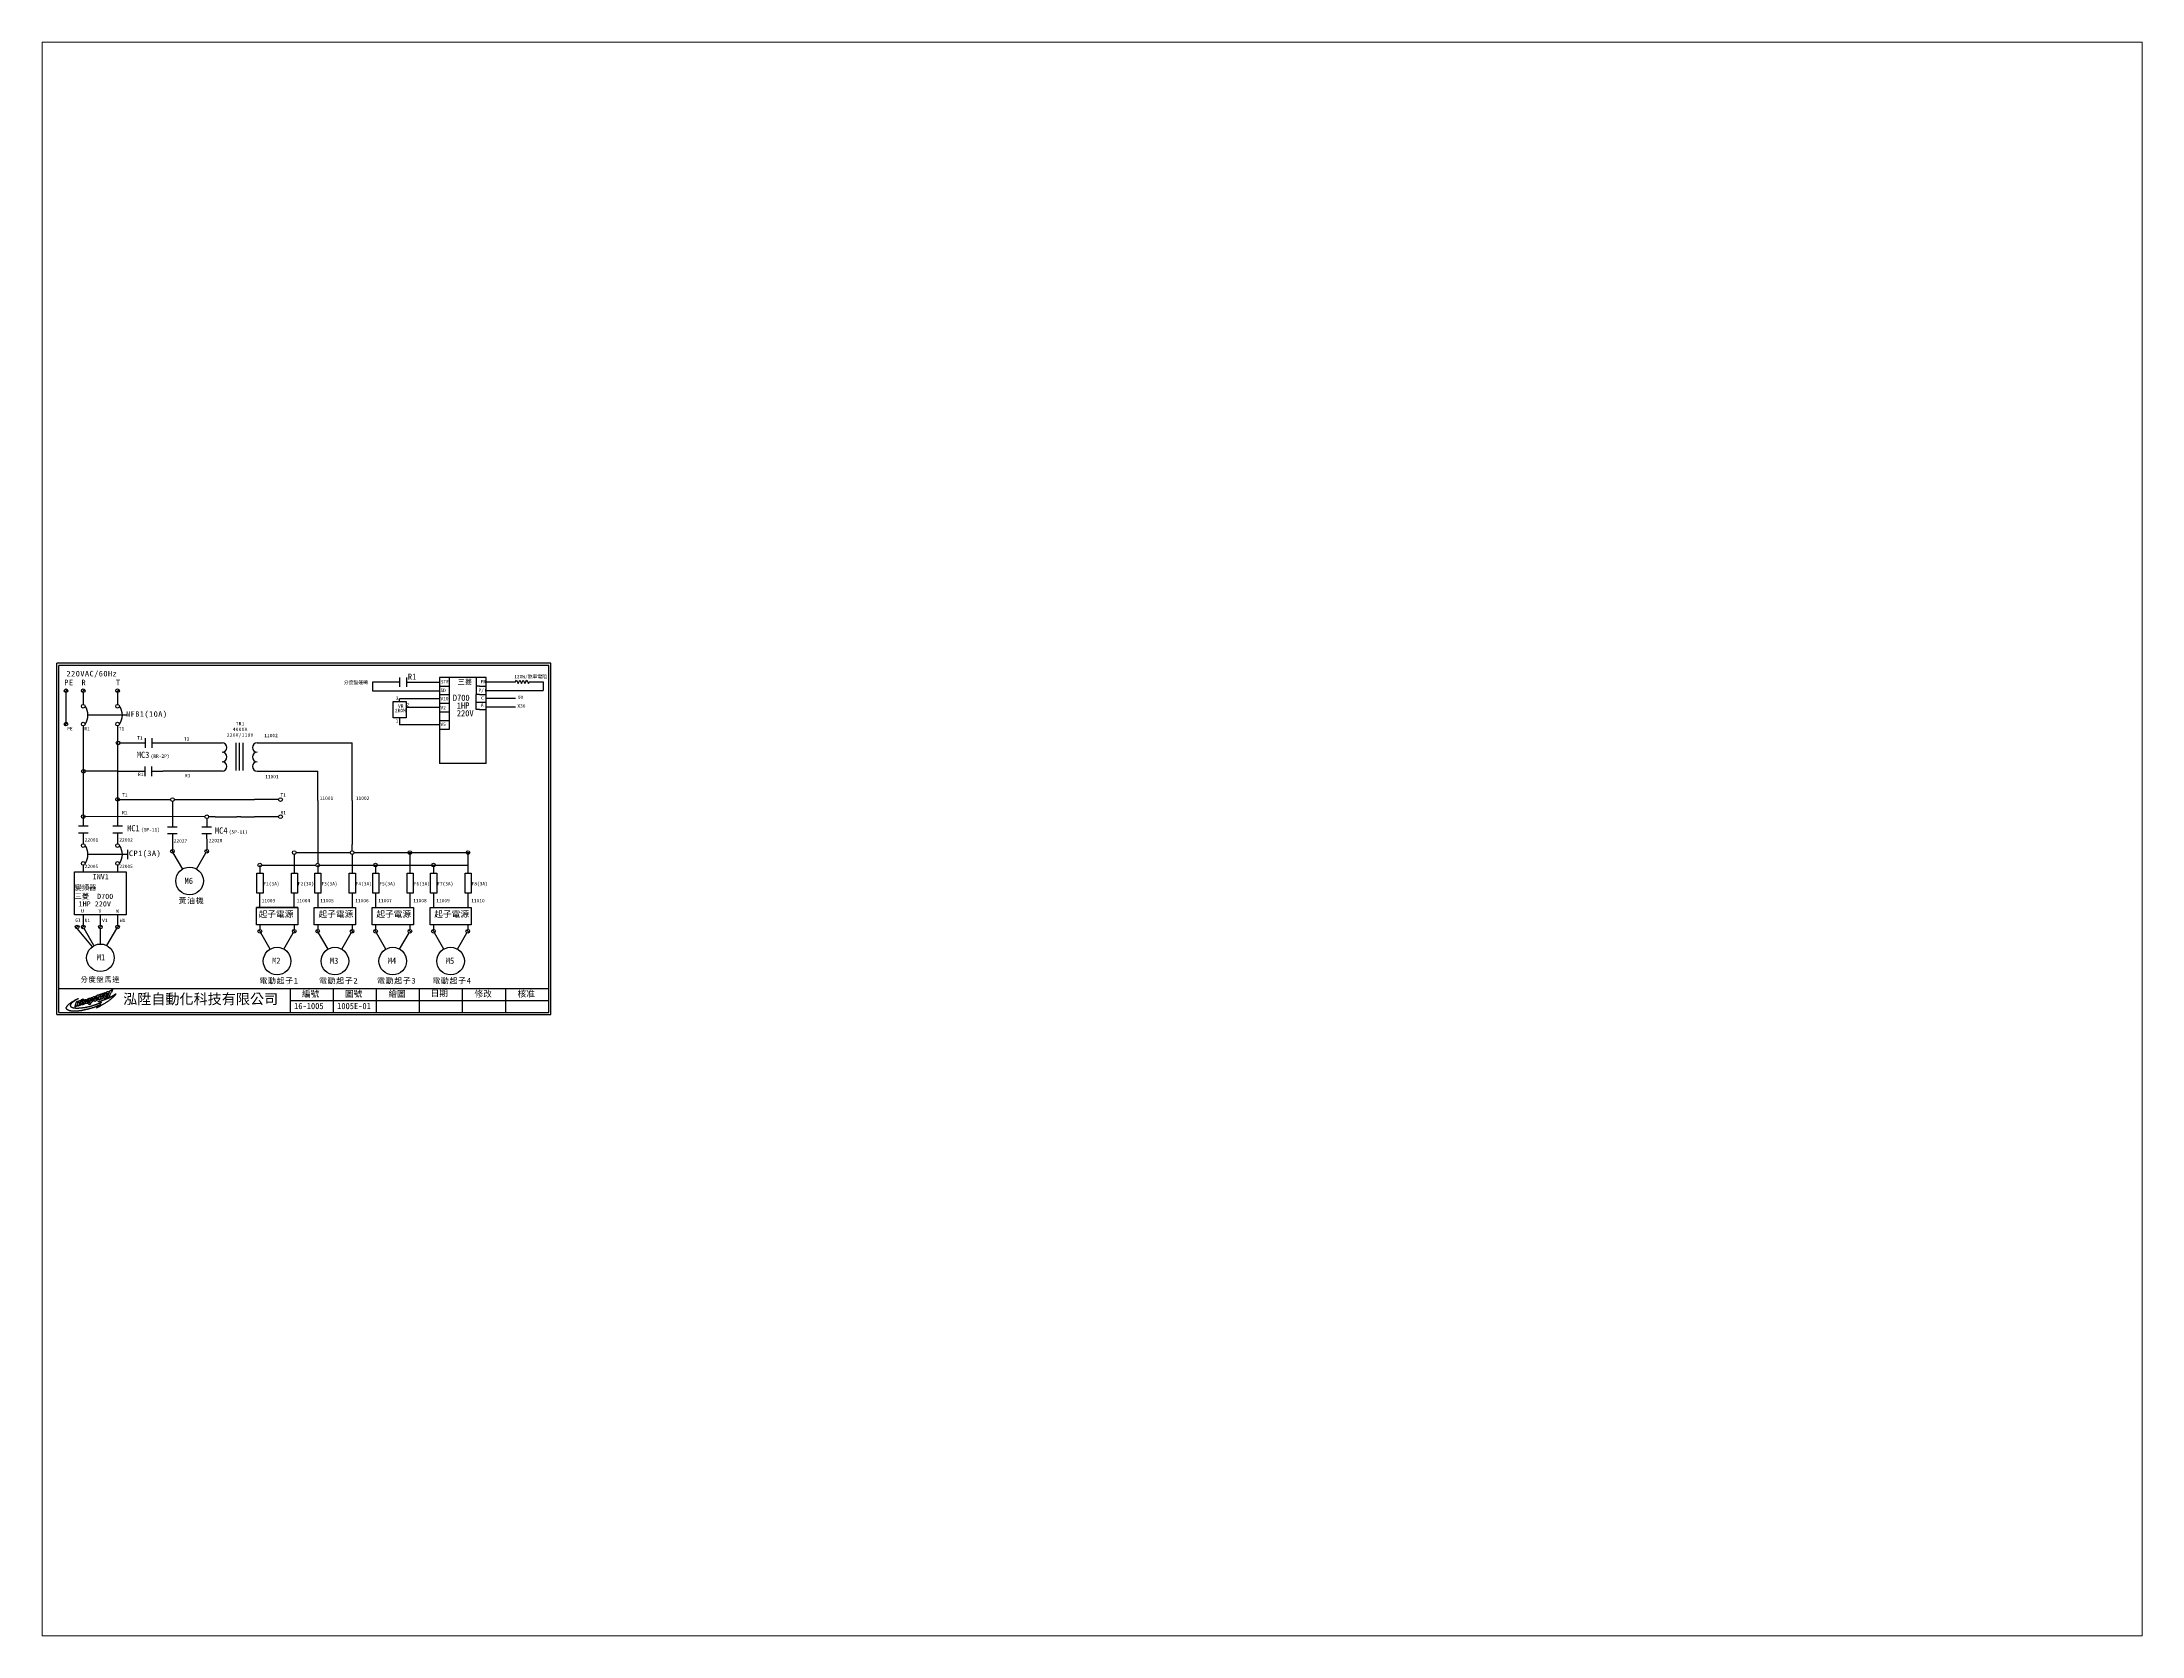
# Paper-space layout '配置1' of a CAD drawing. Extents: x 26 to 231, y 20 to 176.
# The model-space entities are those that its viewports show. They can reach past a viewport. Long polylines and large blocks are cut down to what shows.
import ezdxf

# ---------------------------------------------------------------- set-up
doc = ezdxf.new("R2010")
doc.units = 0
doc.linetypes.add('HIDDEN0', pattern=[65, 50, -15])
doc.linetypes.add('HIDDEN9', pattern=[3.5, 2, -1.5])
doc.layers.get('0').update_dxf_attribs({"linetype": 'CONTINUOUS'})
for name, color, linetype in [('圖框層', 7, 'CONTINUOUS'), ('標尺寸層', 3, 'CONTINUOUS'), ('輪廓線層', 7, 'CONTINUOUS')]:
    doc.layers.add(name, color=color, linetype=linetype)
doc.styles.add('STSL', font='kaiu.ttf')
doc.styles.add('標楷體', font='kaiu.ttf')

msp = doc.modelspace()

# ---------------------------------------------------------------- linework, layer by layer
at = {"color": 0}
for p, q in [((209.2, 196), (193.4, 196)), ((193.4, 196), (193.4, 191)), ((213.2, 196), (232.3, 196)), ((259.5, 198.8), (232.3, 198.8)), ((232.3, 198.8), (232.3, 148.8)), ((232.3, 198.8), (232.3, 188.8)), ((232.3, 198.8), (232.3, 193.8)), ((238.2, 193.8), (238.2, 198.8)), ((253.6, 198.8), (253.6, 193.8)), ((259.5, 148.8), (259.5, 198.8)), ((259.5, 193.8), (259.5, 198.8)), ((259.5, 196.3), (276.5, 196.3)), ((276.5, 196.3), (277, 197.3)), ((277, 197.3), (278, 195.3)), ((278, 195.3), (279, 197.3)), ((279, 197.3), (280, 195.3)), ((280, 195.3), (281, 197.3)), ((281, 197.3), (282, 195.3)), ((282, 195.3), (283, 197.3)), ((283, 197.3), (284, 195.3)), ((284, 195.3), (284.5, 196.3)), ((284.5, 196.3), (292.5, 196.3)), ((292.5, 196.3), (292.5, 191.3)), ((193.4, 191), (232.3, 191)), ((205.4, 184.8), (213, 184.8)), ((205.4, 175.3), (205.4, 184.8)), ((209.2, 184.8), (209.2, 186.3)), ((232.3, 186.3), (209.2, 186.3)), ((213, 184.8), (213, 175.3)), ((232.3, 193.8), (236.3, 193.8)), ((232.3, 188.8), (236.3, 188.8)), ((232.3, 183.8), (236.3, 183.8)), ((238.2, 188.8), (238.2, 193.8)), ((238.2, 183.8), (238.2, 188.8)), ((238.2, 178.8), (238.2, 183.8)), ((253.6, 193.8), (253.6, 188.8)), ((255.5, 193.8), (259.5, 193.8)), ((255.5, 188.8), (259.5, 188.8)), ((259.4, 186.8), (276.6, 186.8)), ((259.5, 188.8), (259.5, 193.8)), ((259.5, 191.3), (292.5, 191.3)), ((213, 175.3), (205.4, 175.3)), ((209.2, 175.3), (209.2, 171.3)), ((232.3, 171.3), (209.2, 171.3)), ((232.3, 181.3), (213, 181.3)), ((232.3, 178.8), (236.3, 178.8)), ((232.3, 173.8), (236.3, 173.8)), ((238.2, 173.8), (238.2, 178.8)), ((238.2, 168.8), (238.2, 173.8)), ((255.6, 180.2), (259.5, 180.2)), ((259.5, 181.8), (276.6, 181.8)), ((232.3, 168.8), (236.3, 168.8)), ((259.5, 148.8), (232.3, 148.8)), ((76.4, 98.6), (77.9, 97.1)), ((77.2, 101.7), (77.2, 98.9)), ((96.4, 98.6), (97.9, 97.1)), ((97.2, 101.7), (97.2, 98.9)), ((161.6, 101.7), (161.6, 90.9)), ((83.2, 87.5), (77.7, 96.9)), ((91.2, 87.5), (96.6, 96.9)), ((129.1, 89.8), (160.5, 89.8)), ((148, 96), (148, 85.2)), ((149.1, 97.1), (180.5, 97.1)), ((162.7, 89.8), (194.2, 89.8)), ((181.6, 96), (181.6, 89.8)), ((182.7, 97.1), (214.2, 97.1)), ((127.2, 52.2), (128.7, 50.6)), ((128, 55.2), (128, 52.5)), ((134, 41), (128.5, 50.5)), ((142, 41), (147.4, 50.5)), ((147.2, 52.2), (148.7, 50.6)), ((148, 55.2), (148, 52.5)), ((160.8, 52.2), (162.3, 50.6)), ((161.6, 55.2), (161.6, 52.5)), ((167.6, 41), (162.1, 50.5)), ((175.6, 41), (181, 50.5)), ((180.8, 52.2), (182.3, 50.6)), ((181.6, 55.2), (181.6, 52.5)), ((194.4, 52.2), (196, 50.6)), ((195.2, 55.2), (195.2, 52.5)), ((201.2, 41), (195.8, 50.5)), ((209.2, 41), (214.7, 50.5)), ((214.4, 52.2), (216, 50.6)), ((215.2, 55.2), (215.2, 52.5)), ((228.1, 52.2), (229.6, 50.6)), ((228.8, 55.2), (228.8, 52.5)), ((234.8, 41), (229.4, 50.5)), ((242.8, 41), (248.3, 50.5)), ((248.1, 52.2), (249.6, 50.6)), ((248.8, 55.2), (248.8, 52.5))]:
    msp.add_line(p, q, dxfattribs=at)
at = {"color": 7}
for p, q in [((16.2, 191.8), (14.7, 190.3)), ((26.2, 191.8), (24.7, 190.3)), ((46.2, 191.8), (44.7, 190.3)), ((236.3, 193.8), (238.2, 193.8)), ((236.3, 188.8), (238.2, 188.8)), ((236.3, 183.8), (238.2, 183.8)), ((255.5, 193.8), (253.6, 193.8)), ((253.6, 180.2), (253.6, 188.8)), ((255.5, 188.8), (253.6, 188.8)), ((253.6, 184.5), (259.5, 184.5)), ((16.2, 172.5), (14.7, 171)), ((236.3, 178.8), (238.2, 178.8)), ((236.3, 173.8), (238.2, 173.8)), ((255.6, 180.2), (253.6, 180.2)), ((25.4, 170.7), (25.4, 112.6)), ((236.3, 168.8), (238.2, 168.8)), ((46, 144.3), (61.4, 144.3)), ((77.2, 126.9), (77.2, 112)), ((161.6, 127.4), (161.6, 112)), ((22.6, 54.7), (21.1, 53.2)), ((26.2, 54.7), (24.7, 53.2)), ((31.6, 43.1), (26, 53)), ((36.2, 54.7), (34.6, 53.2)), ((39.2, 43.1), (44.9, 53)), ((46.2, 54.7), (44.7, 53.2)), ((45.4, 60.9), (45.4, 55))]:
    msp.add_line(p, q, dxfattribs=at)
at = {"color": 7, "linetype": 'HIDDEN9'}
for p, q in [((51.1, 176.9), (28.1, 176.9)), ((51.1, 96), (28.1, 96))]:
    msp.add_line(p, q, dxfattribs=at)
at = {"color": 7}
for centre, radius in [((15.4, 191.1), 1.07), ((25.4, 191.1), 1.07), ((25.4, 182.1), 1.07), ((45.4, 191.1), 1.07), ((45.4, 182.1), 1.07), ((15.4, 171.7), 1.07), ((25.4, 171.7), 1.07), ((45.4, 171.7), 1.07), ((45.7, 160.8), 1.07), ((25.5, 144.3), 1.07), ((45.4, 128), 1.07), ((77.2, 127.9), 1.07), ((140, 127.9), 1.07), ((25.4, 118), 1.07), ((97.2, 117.9), 1.07), ((140, 117.9), 1.07), ((25.4, 101.2), 1.07), ((45.4, 101.2), 1.07), ((25.4, 90.8), 1.07), ((45.4, 90.8), 1.07), ((21.9, 53.9), 1.07), ((25.4, 53.9), 1.07), ((35.4, 53.9), 1.07), ((45.4, 53.9), 1.07), ((35.4, 36), 8)]:
    msp.add_circle(centre, radius, dxfattribs=at)
at = {"color": 0}
for centre, radius in [((77.2, 97.9), 1.07), ((97.2, 97.9), 1.07), ((148, 97.1), 1.07), ((181.6, 97.1), 1.07), ((215.2, 97.1), 1.07), ((248.9, 97.1), 1.07), ((87.2, 80.6), 8), ((128, 89.8), 1.07), ((161.6, 89.8), 1.07), ((195.2, 89.8), 1.07), ((228.9, 89.8), 1.07), ((128, 51.4), 1.07), ((148, 51.4), 1.07), ((161.6, 51.4), 1.07), ((181.6, 51.4), 1.07), ((195.2, 51.4), 1.07), ((215.2, 51.4), 1.07), ((228.8, 51.4), 1.07), ((248.8, 51.4), 1.07), ((138, 34.1), 8), ((171.6, 34.1), 8), ((205.2, 34.1), 8), ((238.8, 34.1), 8)]:
    msp.add_circle(centre, radius, dxfattribs=at)
at = {"color": 7}
for centre in [(19.1, 176.9), (39.1, 176.9), (19.1, 96), (39.1, 96)]:
    msp.add_arc(centre, 9.05, 325.1286, 34.8714, dxfattribs=at)
at = {"layer": '圖框層', "color": 7}
for p, q in [((297, 207), (10, 207)), ((10, 3), (10, 207)), ((295.8, 205.7), (11.2, 205.7)), ((11.2, 4.2), (11.2, 205.7)), ((295.8, 4.2), (295.8, 205.7)), ((297, 3), (297, 207)), ((11.2, 18.2), (295.8, 18.2)), ((145.8, 4.2), (145.8, 18.2)), ((170.8, 4.2), (170.8, 18.2)), ((195.8, 4.2), (195.8, 18.2)), ((220.8, 4.2), (220.8, 18.2)), ((245.8, 4.2), (245.8, 18.2)), ((270.8, 4.2), (270.8, 18.2)), ((10, 3), (297, 3)), ((11.2, 4.2), (295.8, 4.2)), ((145.8, 11.2), (295.8, 11.2))]:
    msp.add_line(p, q, dxfattribs=at)
at = {"layer": '標尺寸層', "color": 0}
for p, q in [((209.2, 198.8), (209.2, 193.3)), ((213.2, 198.8), (213.2, 193.3)), ((71.9, 160.8), (106.1, 160.8)), ((114, 160.8), (114, 144.7)), ((116, 160.8), (116, 144.7)), ((118.1, 160.8), (118.1, 144.7)), ((126.4, 160.8), (156.9, 160.8)), ((156.9, 160.8), (181.6, 160.8)), ((181.6, 127.9), (181.6, 160.8)), ((45.5, 144.3), (25.5, 144.3)), ((87.8, 144.3), (71.7, 144.3)), ((106.1, 144.3), (87.8, 144.3)), ((126.4, 144.3), (140.2, 144.3)), ((140.2, 144.3), (161.6, 144.3)), ((161.6, 127.9), (161.6, 144.3)), ((102.1, 127.9), (117, 127.9)), ((117, 127.9), (124.9, 127.9)), ((161.6, 127.4), (161.6, 127.9)), ((181.6, 127.4), (181.6, 127.9)), ((102.1, 117.9), (114.6, 117.9)), ((117, 117.9), (114.6, 117.9)), ((117, 117.9), (124.9, 117.9)), ((161.6, 112), (161.6, 108.1)), ((181.6, 112), (181.6, 108.1)), ((181.6, 98.2), (181.6, 101.7)), ((128, 89.8), (128, 85.2)), ((161.6, 89.8), (161.6, 85.2)), ((181.6, 89.8), (181.6, 85.2)), ((195.2, 89.8), (195.2, 85.2)), ((215.2, 97.1), (215.2, 89.8)), ((215.2, 89.8), (215.2, 85.2)), ((228.9, 89.8), (228.9, 85.2)), ((248.9, 97.1), (248.9, 89.8)), ((248.9, 97.1), (248.9, 89.8)), ((248.9, 89.8), (248.9, 85.2)), ((128, 65.2), (128, 73.5)), ((148, 65.2), (148, 73.5)), ((161.6, 73.5), (161.6, 65.2)), ((181.6, 73.5), (181.6, 65.2)), ((195.2, 73.5), (195.2, 65.2)), ((215.2, 73.5), (215.2, 65.2)), ((228.9, 73.5), (228.9, 65.2)), ((248.9, 73.5), (248.9, 65.2)), ((128, 65.2), (126, 65.2)), ((128, 65.2), (148, 65.2)), ((148, 65.2), (150, 65.2))]:
    msp.add_line(p, q, dxfattribs=at)
at = {"layer": '標尺寸層', "color": 7}
for p, q in [((15.4, 190), (15.4, 172.8)), ((25.4, 190), (25.4, 183.2)), ((45.4, 190), (45.4, 183.2)), ((15.4, 170.7), (15.4, 170.6)), ((25.4, 170.7), (25.4, 170.6)), ((45.4, 170.7), (45.4, 170.6)), ((45.4, 170.7), (45.4, 112.6)), ((46.2, 160.8), (61.6, 160.8)), ((61.6, 158), (61.6, 163.6)), ((65.5, 158), (65.5, 163.6)), ((65.5, 160.8), (71.9, 160.8)), ((61.4, 141.5), (61.4, 147.1)), ((65.3, 141.5), (65.3, 147.1)), ((45.4, 136.9), (45.4, 136.8)), ((65.3, 144.3), (71.7, 144.3)), ((139, 127.9), (124.9, 127.9)), ((140, 126.9), (140, 126.8)), ((181.6, 127.4), (181.6, 112)), ((22.6, 112.6), (28.2, 112.6)), ((96.1, 117.9), (25.4, 118)), ((25.4, 116.9), (25.4, 116.8)), ((42.6, 112.6), (48.2, 112.6)), ((74.4, 112), (79.9, 112)), ((94.4, 112), (99.9, 112)), ((97.2, 116.9), (97.2, 112)), ((102.1, 117.9), (98.2, 117.9)), ((139, 117.9), (124.9, 117.9)), ((140, 116.9), (140, 116.8)), ((22.6, 108.6), (28.2, 108.6)), ((25.4, 108.6), (25.4, 102.3)), ((42.6, 108.6), (48.2, 108.6)), ((45.4, 108.6), (45.4, 102.3)), ((51.1, 98.7), (51.1, 93.3)), ((74.4, 108.1), (79.9, 108.1)), ((77.2, 108.1), (77.2, 101.7)), ((94.4, 108.1), (99.9, 108.1)), ((97.1, 108.1), (97.2, 101.7)), ((161.6, 108.1), (161.6, 101.7)), ((181.6, 108.1), (181.6, 101.7)), ((20.4, 60.9), (20.4, 85.9)), ((20.4, 85.9), (45.4, 85.9)), ((45.4, 85.9), (50.4, 85.9)), ((50.4, 85.9), (50.4, 60.9)), ((194.2, 89.8), (248.9, 89.8)), ((214.2, 97.1), (249.9, 97.1)), ((228.9, 88.8), (228.9, 89.8)), ((228.9, 88.8), (228.9, 88.8)), ((248.9, 96), (248.9, 97.1)), ((50.4, 60.9), (20.4, 60.9)), ((21.9, 52.8), (30.6, 42.4)), ((25.4, 60.9), (25.4, 55)), ((35.4, 55), (35.4, 60.9)), ((35.4, 44), (35.4, 52.8))]:
    msp.add_line(p, q, dxfattribs=at)
at = {"layer": '標尺寸層', "color": 7, "linetype": 'HIDDEN0'}
for p, q in [((25.4, 89.8), (25.4, 85.9)), ((45.4, 89.8), (45.4, 85.9))]:
    msp.add_line(p, q, dxfattribs=at)
at = {"layer": '標尺寸層', "color": 0}
for points in [[(45.4, 128), (76.1, 128)], [(78.2, 128), (102.1, 127.9)]]:
    msp.add_lwpolyline(points, dxfattribs=at)
at = {"layer": '標尺寸層', "color": 7}
for points in [[(126.3, 85.2), (129.9, 85.2), (129.9, 73.5), (126.3, 73.5)], [(146.3, 85.2), (149.9, 85.2), (149.9, 73.5), (146.3, 73.5)], [(159.9, 85.2), (163.5, 85.2), (163.5, 73.5), (159.9, 73.5)], [(179.9, 85.2), (183.5, 85.2), (183.5, 73.5), (179.9, 73.5)], [(193.6, 85.2), (197.1, 85.2), (197.1, 73.5), (193.6, 73.5)], [(213.5, 85.2), (217.1, 85.2), (217.1, 73.5), (213.5, 73.5)], [(227.2, 85.2), (230.8, 85.2), (230.8, 73.5), (227.2, 73.5)], [(247.2, 85.2), (250.8, 85.2), (250.8, 73.5), (247.2, 73.5)]]:
    msp.add_lwpolyline(points, close=True, dxfattribs=at)
at = {"layer": '標尺寸層', "color": 0}
for points in [[(126, 65.2), (148, 65.2), (148, 65.2), (126, 65.2)], [(126, 65.2), (150, 65.2), (150, 65.2), (126, 65.2)], [(126, 65.2), (150, 65.2), (150, 65.2), (126, 65.2)], [(126, 65.2), (150, 65.2), (150, 65.2), (126, 65.2)], [(126, 65.2), (150, 65.2), (150, 55.2), (126, 55.2)], [(128, 65.2), (148, 65.2), (148, 65.2), (128, 65.2)], [(159.6, 65.2), (183.6, 65.2), (183.6, 55.2), (159.6, 55.2)], [(193.2, 65.2), (217.2, 65.2), (217.2, 55.2), (193.2, 55.2)], [(226.9, 65.2), (250.8, 65.2), (250.8, 55.2), (226.9, 55.2)]]:
    msp.add_lwpolyline(points, close=True, dxfattribs=at)
for centre, start, end in [((106.1, 158.1), 270, 90), ((126.4, 158.1), 90, 270), ((106.1, 152.6), 270, 90), ((106.1, 147.1), 270, 90), ((126.4, 152.6), 90, 270), ((126.4, 147.1), 90, 270)]:
    msp.add_arc(centre, 2.75, start, end, dxfattribs=at)
at = {"layer": '輪廓線層', "color": 7}
for points in [[(34.6, 8.4), (34.3, 8.3), (34, 8.2), (33.7, 8.1), (33.4, 7.9), (33.1, 7.8), (32.8, 7.7), (32.5, 7.5), (32.2, 7.4), (32, 7.3), (31.7, 7.2), (31.5, 7.2), (31.3, 7.1), (31.1, 7), (30.9, 6.9), (30.6, 6.9), (30.4, 6.8), (30.2, 6.7), (29.9, 6.6), (29.6, 6.6), (29.3, 6.5), (29, 6.4), (28.7, 6.3), (28.4, 6.2), (28.2, 6.2), (27.9, 6.1), (27.7, 6), (27.4, 6), (27.2, 5.9), (27, 5.9), (26.8, 5.8), (26.6, 5.8), (26.4, 5.7), (26.2, 5.7), (26, 5.6), (25.9, 5.6), (25.7, 5.6), (25.5, 5.5), (25.3, 5.5), (25.1, 5.5), (24.9, 5.4), (24.8, 5.4), (24.6, 5.4), (24.4, 5.3), (24.2, 5.3), (24, 5.3), (23.9, 5.3), (23.7, 5.2), (23.5, 5.2), (23.4, 5.2), (23.2, 5.2), (23, 5.2), (22.9, 5.2), (22.7, 5.1), (22.6, 5.1), (22.4, 5.1), (22.2, 5.1), (22.1, 5.1), (21.9, 5.1), (21.7, 5.1), (21.6, 5.1), (21.4, 5), (21.2, 5), (21, 5), (20.9, 5), (20.7, 5), (20.5, 5), (20.4, 5), (20.3, 5), (20.1, 5), (20, 5), (19.8, 5), (19.7, 5), (19.6, 5), (19.5, 5), (19.4, 5), (19.2, 5.1), (19.1, 5.1), (19, 5.1), (18.9, 5.1), (18.8, 5.1), (18.7, 5.1), (18.5, 5.1), (18.4, 5.1), (18.3, 5.2), (18.1, 5.2), (18, 5.2), (17.9, 5.2), (17.7, 5.2), (17.6, 5.3), (17.5, 5.3), (17.3, 5.3), (17.2, 5.4), (17.1, 5.4), (16.9, 5.5), (16.8, 5.5), (16.7, 5.6), (16.6, 5.6), (16.5, 5.7), (16.4, 5.7), (16.3, 5.7), (16.2, 5.8), (16.2, 5.8), (16.1, 5.9), (16, 5.9), (16, 6), (15.9, 6), (15.9, 6.1), (15.9, 6.1), (15.8, 6.1), (15.8, 6.2), (15.8, 6.2), (15.8, 6.2), (15.8, 6.3), (15.7, 6.3), (15.7, 6.3), (15.7, 6.4), (15.7, 6.4), (15.7, 6.4), (15.7, 6.5), (15.7, 6.5), (15.7, 6.5), (15.7, 6.6), (15.7, 6.6), (15.7, 6.6), (15.7, 6.7), (15.7, 6.7), (15.6, 6.7), (15.6, 6.8), (15.6, 6.8), (15.6, 6.9), (15.6, 6.9), (15.6, 6.9), (15.6, 7), (15.6, 7), (15.6, 7), (15.6, 7.1), (15.6, 7.1), (15.6, 7.2), (15.6, 7.2), (15.6, 7.2), (15.7, 7.3), (15.7, 7.3), (15.7, 7.4), (15.7, 7.4), (15.8, 7.5), (15.8, 7.5), (15.8, 7.6), (15.9, 7.7), (15.9, 7.8), (16, 7.8), (16, 7.9), (16.1, 8), (16.2, 8.1), (16.2, 8.2), (16.3, 8.3), (16.4, 8.4), (16.5, 8.5), (16.6, 8.6), (16.7, 8.7), (16.8, 8.8), (16.9, 8.9), (17, 9), (17.1, 9.1), (17.3, 9.2), (17.4, 9.3), (17.5, 9.4), (17.7, 9.5), (17.8, 9.6), (17.9, 9.7), (18.1, 9.8), (18.2, 9.9), (18.3, 10), (18.5, 10.1), (18.6, 10.2), (18.7, 10.3), (18.8, 10.4), (19, 10.4), (19.1, 10.5), (19.2, 10.6), (19.3, 10.7), (19.4, 10.7), (19.5, 10.8), (19.6, 10.8), (19.8, 10.9), (19.9, 11), (20, 11), (20.1, 11.1), (20.2, 11.1), (20.3, 11.2), (20.4, 11.3), (20.6, 11.4), (20.8, 11.5), (20.9, 11.6), (21.1, 11.7), (21.3, 11.8), (21.6, 11.9), (21.8, 12), (21.9, 12.1), (22.1, 12.2), (22.3, 12.2), (22.4, 12.3), (22.5, 12.3), (22.6, 12.4), (22.6, 12.4), (22.7, 12.4), (22.7, 12.4), (22.7, 12.4), (22.6, 12.3), (22.6, 12.3), (22.6, 12.3), (22.5, 12.2), (22.4, 12.2), (22.4, 12.2), (22.3, 12.1), (22.2, 12.1), (22.1, 12), (22, 11.9), (21.9, 11.9), (21.7, 11.8), (21.6, 11.8), (21.5, 11.7), (21.4, 11.6), (21.3, 11.5), (21.1, 11.5), (21, 11.4), (20.9, 11.3), (20.7, 11.2), (20.6, 11.2), (20.5, 11.1), (20.3, 11), (20.2, 10.9), (20.1, 10.8), (20, 10.7), (19.9, 10.7), (19.7, 10.6), (19.6, 10.5), (19.5, 10.4), (19.4, 10.3), (19.3, 10.3), (19.2, 10.2), (19.1, 10.1), (19, 10), (18.9, 9.9), (18.8, 9.8), (18.7, 9.7), (18.6, 9.6), (18.6, 9.6), (18.5, 9.5), (18.4, 9.4), (18.4, 9.3), (18.3, 9.3), (18.2, 9.2), (18.2, 9.1), (18.2, 9.1), (18.1, 9), (18.1, 8.9), (18.1, 8.9), (18, 8.8), (18, 8.8), (18, 8.7), (18, 8.6), (18, 8.6), (18, 8.5), (18, 8.5), (17.9, 8.4), (17.9, 8.4), (17.9, 8.3), (17.9, 8.3), (17.9, 8.2), (18, 8.2), (18, 8.2), (18, 8.1), (18, 8.1), (18, 8), (18, 8), (18, 8), (18, 7.9), (18.1, 7.9), (18.1, 7.9), (18.1, 7.8), (18.1, 7.8), (18.2, 7.8), (18.2, 7.7), (18.2, 7.7), (18.2, 7.7), (18.3, 7.6), (18.3, 7.6), (18.4, 7.6), (18.4, 7.5), (18.4, 7.5), (18.5, 7.5), (18.5, 7.5), (18.6, 7.4), (18.7, 7.4), (18.7, 7.4), (18.8, 7.3), (18.8, 7.3), (18.9, 7.3), (19, 7.2), (19, 7.2), (19.1, 7.2), (19.2, 7.2), (19.3, 7.1), (19.3, 7.1), (19.4, 7.1), (19.5, 7.1), (19.6, 7), (19.6, 7), (19.7, 7), (19.8, 7), (19.9, 7), (20, 7), (20.1, 6.9), (20.2, 6.9), (20.3, 6.9), (20.4, 6.9), (20.5, 6.9), (20.6, 6.9), (20.8, 6.9), (20.9, 6.8), (21, 6.8), (21.2, 6.8), (21.3, 6.8), (21.5, 6.8), (21.6, 6.8), (21.8, 6.8), (21.9, 6.8), (22.1, 6.8), (22.3, 6.8), (22.5, 6.8), (22.7, 6.8), (22.8, 6.8), (23, 6.9), (23.2, 6.9), (23.4, 6.9), (23.6, 6.9), (23.8, 6.9), (24, 6.9), (24.1, 6.9), (24.3, 7), (24.5, 7), (24.7, 7), (24.8, 7), (25, 7), (25.1, 7.1), (25.3, 7.1), (25.5, 7.1), (25.7, 7.1), (25.9, 7.2), (26, 7.2), (26.3, 7.2), (26.5, 7.2), (26.7, 7.3), (27, 7.3), (27.2, 7.4), (27.5, 7.4), (27.8, 7.5), (28.1, 7.5), (28.3, 7.6), (28.6, 7.7), (28.9, 7.7), (29.2, 7.8), (29.5, 7.9), (29.7, 8), (30, 8), (30.3, 8.1), (30.5, 8.2), (30.7, 8.2), (31, 8.3), (31.2, 8.4), (31.4, 8.4), (31.6, 8.5), (31.8, 8.5), (31.9, 8.6), (32.1, 8.6), (32.2, 8.7), (32.4, 8.7), (32.5, 8.8), (32.6, 8.8), (32.7, 8.8), (32.8, 8.9), (32.9, 8.9), (33, 9), (33.1, 9), (33.3, 9.1), (33.4, 9.1), (33.6, 9.2), (33.8, 9.2), (33.9, 9.3), (34.1, 9.4), (34.3, 9.4), (34.4, 9.5), (34.6, 9.6), (34.7, 9.6), (34.8, 9.6), (35, 9.7), (35.1, 9.7), (35.2, 9.8), (35.3, 9.8), (35.4, 9.9), (35.5, 9.9), (35.6, 9.9), (35.7, 10), (35.8, 10), (35.9, 10.1), (36, 10.1), (36, 10.1), (36, 10.2), (36.1, 10.2), (36.1, 10.2), (36, 10.2), (36, 10.2), (35.9, 10.2), (35.9, 10.3), (35.8, 10.3), (35.7, 10.3), (35.6, 10.3), (35.6, 10.3), (35.5, 10.3), (35.4, 10.3), (35.3, 10.3), (35.2, 10.3), (35.1, 10.3), (35, 10.4), (35, 10.4), (34.9, 10.4), (34.8, 10.4), (34.7, 10.4), (34.6, 10.4), (34.5, 10.4), (34.4, 10.4), (34.3, 10.4), (34.3, 10.4), (34.2, 10.5), (34.2, 10.5), (34.1, 10.5), (34.1, 10.5), (34.1, 10.5), (34, 10.5), (34, 10.5), (34.1, 10.5), (34.1, 10.6), (34.1, 10.6), (34.2, 10.6), (34.2, 10.6), (34.3, 10.6), (34.4, 10.7), (34.5, 10.7), (34.6, 10.7), (34.8, 10.8), (34.9, 10.8), (35.1, 10.8), (35.2, 10.9), (35.4, 10.9), (35.5, 11), (35.7, 11), (35.9, 11.1), (36.1, 11.1), (36.3, 11.2), (36.4, 11.2), (36.6, 11.3), (36.8, 11.4), (37, 11.4), (37.2, 11.5), (37.4, 11.5), (37.6, 11.6), (37.7, 11.7), (37.9, 11.7), (38.1, 11.8), (38.3, 11.9), (38.6, 12), (38.8, 12), (39, 12.1), (39.3, 12.3), (39.5, 12.4), (39.8, 12.5), (40.1, 12.6), (40.3, 12.7), (40.6, 12.8), (40.8, 12.9), (41, 13.1), (41.2, 13.2), (41.4, 13.3), (41.6, 13.4), (41.8, 13.5), (42, 13.6), (42.2, 13.7), (42.3, 13.8), (42.5, 13.9), (42.7, 14), (42.8, 14.1), (43, 14.2), (43.1, 14.3), (43.3, 14.4), (43.4, 14.5), (43.6, 14.6), (43.7, 14.7), (43.9, 14.8), (44, 14.9), (44.1, 15), (44.2, 15), (44.2, 15.1), (44.3, 15.1), (44.4, 15.1), (44.4, 15.1), (44.4, 15.1), (44.4, 15.1), (44.3, 15), (44.3, 14.9), (44.3, 14.9), (44.2, 14.8), (44.2, 14.7), (44.1, 14.6), (44.1, 14.6), (44, 14.5), (44, 14.4), (43.9, 14.4), (43.9, 14.3), (43.8, 14.2), (43.8, 14.2), (43.7, 14.1), (43.6, 14), (43.6, 13.9), (43.5, 13.9), (43.4, 13.8), (43.3, 13.7), (43.2, 13.6), (43.1, 13.5), (43, 13.4), (42.9, 13.3), (42.8, 13.2), (42.7, 13), (42.5, 12.9), (42.4, 12.8), (42.2, 12.7), (42.1, 12.5), (41.9, 12.4), (41.8, 12.2), (41.6, 12.1), (41.4, 12), (41.2, 11.8), (41.1, 11.7), (40.9, 11.5), (40.6, 11.3), (40.4, 11.2), (40.2, 11), (39.9, 10.9), (39.7, 10.7), (39.4, 10.5), (39.2, 10.3), (38.9, 10.2), (38.7, 10), (38.4, 9.8), (38.1, 9.7), (37.9, 9.5), (37.6, 9.3), (37.4, 9.2), (37.1, 9), (36.8, 8.9), (36.6, 8.7), (36.3, 8.6), (36, 8.4), (35.8, 8.3), (35.5, 8.1), (35.3, 8), (35, 7.8), (34.8, 7.7), (34.6, 7.6), (34.4, 7.5), (34.3, 7.4), (34.1, 7.3), (34, 7.3), (33.8, 7.2), (33.7, 7.1), (33.6, 7.1), (33.5, 7), (33.4, 7), (33.4, 7), (33.3, 6.9), (33.2, 6.9), (33.2, 6.9), (33.2, 6.9), (33.1, 6.9), (33.2, 6.9), (33.2, 6.9), (33.2, 7), (33.3, 7), (33.4, 7.1), (33.4, 7.2), (33.6, 7.2), (33.7, 7.3), (33.8, 7.4), (33.9, 7.5), (34.1, 7.7), (34.3, 7.8), (34.4, 7.9), (34.6, 8), (34.7, 8.1), (34.9, 8.3), (35.1, 8.4), (35.2, 8.5), (35.3, 8.6), (35.4, 8.7), (35.5, 8.7), (35.6, 8.8), (35.7, 8.9), (35.7, 8.9), (35.7, 8.9), (35.7, 8.9), (35.6, 8.9), (35.5, 8.8), (35.4, 8.8), (35.2, 8.7), (35, 8.6), (34.8, 8.5)], [(27.8, 10.4), (27.8, 10.3), (27.8, 10.3), (27.8, 10.3), (27.8, 10.3), (27.8, 10.3), (27.8, 10.3), (27.8, 10.3), (27.8, 10.2), (27.8, 10.2), (27.8, 10.2), (27.8, 10.2), (27.8, 10.2), (27.9, 10.2), (27.9, 10.2), (27.9, 10.2), (27.9, 10.2), (27.9, 10.2), (27.9, 10.2), (28, 10.2), (28, 10.2), (28, 10.2), (28, 10.2), (28, 10.2), (28.1, 10.2), (28.1, 10.3), (28.1, 10.3), (28.1, 10.3), (28.2, 10.3), (28.2, 10.3), (28.2, 10.3), (28.2, 10.3), (28.2, 10.3), (28.2, 10.4), (28.3, 10.4), (28.3, 10.4), (28.3, 10.4), (28.3, 10.4), (28.3, 10.4), (28.3, 10.5), (28.3, 10.5), (28.3, 10.5), (28.4, 10.5), (28.4, 10.5), (28.4, 10.5), (28.4, 10.5), (28.4, 10.5), (28.5, 10.5), (28.5, 10.5), (28.5, 10.6), (28.6, 10.6), (28.7, 10.6), (28.7, 10.6), (28.8, 10.6), (28.8, 10.6), (28.9, 10.6), (28.9, 10.6), (29, 10.6), (29, 10.6), (29, 10.6), (29, 10.6), (29, 10.6), (29, 10.6), (29, 10.5), (29, 10.5), (29, 10.5), (28.9, 10.5), (28.9, 10.4), (28.9, 10.4), (28.9, 10.4), (28.9, 10.4), (28.9, 10.3), (28.8, 10.3), (28.8, 10.3), (28.8, 10.3), (28.8, 10.2), (28.8, 10.2), (28.7, 10.2), (28.7, 10.2), (28.7, 10.1), (28.7, 10.1), (28.7, 10.1), (28.6, 10), (28.6, 10), (28.6, 10), (28.6, 10), (28.5, 9.9), (28.5, 9.9), (28.5, 9.9), (28.4, 9.8), (28.4, 9.8), (28.4, 9.8), (28.3, 9.8), (28.3, 9.7), (28.3, 9.7), (28.2, 9.7), (28.2, 9.7), (28.1, 9.6), (28.1, 9.6), (28.1, 9.6), (28, 9.6), (28, 9.5), (27.9, 9.5), (27.9, 9.5), (27.9, 9.5), (27.8, 9.4), (27.8, 9.4), (27.8, 9.4), (27.7, 9.4), (27.7, 9.4), (27.7, 9.4), (27.6, 9.4), (27.6, 9.4), (27.6, 9.4), (27.5, 9.4), (27.5, 9.4), (27.5, 9.4), (27.4, 9.4), (27.4, 9.4), (27.4, 9.4), (27.3, 9.4), (27.3, 9.4), (27.3, 9.4), (27.2, 9.4), (27.2, 9.4), (27.2, 9.4), (27.2, 9.4), (27.1, 9.4), (27.1, 9.5), (27.1, 9.5), (27.1, 9.5), (27.1, 9.5), (27, 9.5), (27, 9.6), (27, 9.6), (27, 9.6), (27, 9.6), (27, 9.7), (27, 9.7), (27, 9.7), (27, 9.7), (27, 9.8), (27, 9.8), (27, 9.8), (27, 9.9), (27, 9.9), (27, 10), (27, 10), (27, 10), (27, 10.1), (27, 10.1), (27, 10.2), (27, 10.2), (27, 10.3), (27, 10.3), (27, 10.3), (27, 10.4), (27, 10.4), (27.1, 10.5), (27.1, 10.5), (27.1, 10.6), (27.1, 10.6), (27.1, 10.6), (27.1, 10.7), (27.1, 10.7), (27.2, 10.8), (27.2, 10.8), (27.2, 10.9), (27.2, 10.9), (27.2, 10.9), (27.3, 11), (27.3, 11), (27.3, 11.1), (27.3, 11.1), (27.4, 11.2), (27.4, 11.2), (27.4, 11.3), (27.4, 11.3), (27.5, 11.4), (27.5, 11.4), (27.5, 11.5), (27.6, 11.5), (27.6, 11.6), (27.6, 11.6), (27.7, 11.7), (27.7, 11.7), (27.8, 11.8), (27.8, 11.8), (27.9, 11.9), (28, 12), (28, 12), (28.1, 12.1), (28.1, 12.2), (28.2, 12.2), (28.3, 12.3), (28.3, 12.3), (28.4, 12.3), (28.4, 12.4), (28.5, 12.4), (28.5, 12.4), (28.6, 12.4), (28.6, 12.5), (28.6, 12.5), (28.7, 12.5), (28.7, 12.5), (28.8, 12.5), (28.8, 12.5), (28.8, 12.6), (28.9, 12.6), (28.9, 12.6), (28.9, 12.6), (29, 12.6), (29, 12.6), (29, 12.6), (29.1, 12.6), (29.1, 12.6), (29.1, 12.6), (29.1, 12.6), (29.2, 12.6), (29.2, 12.6), (29.2, 12.6), (29.2, 12.5), (29.3, 12.5), (29.3, 12.5), (29.3, 12.5), (29.3, 12.5), (29.3, 12.5), (29.3, 12.5), (29.4, 12.5), (29.4, 12.5), (29.4, 12.5), (29.4, 12.4), (29.4, 12.4), (29.4, 12.4), (29.4, 12.4), (29.4, 12.3), (29.4, 12.3), (29.5, 12.3), (29.5, 12.3), (29.5, 12.2), (29.5, 12.2), (29.5, 12.2), (29.5, 12.1), (29.5, 12.1), (29.5, 12.1), (29.5, 12.1), (29.5, 12), (29.5, 12), (29.5, 11.9), (29.5, 11.9), (29.4, 11.9), (29.4, 11.8), (29.4, 11.8), (29.4, 11.7), (29.4, 11.7), (29.4, 11.7), (29.4, 11.6), (29.4, 11.6), (29.4, 11.5), (29.4, 11.5), (29.4, 11.5), (29.4, 11.4), (29.4, 11.4), (29.4, 11.3), (29.3, 11.3), (29.3, 11.3), (29.3, 11.2), (29.3, 11.2), (29.3, 11.2), (29.3, 11.1), (29.3, 11.1), (29.2, 11.1), (29.2, 11.1), (29.2, 11), (29.1, 11), (29.1, 11), (29, 11), (28.9, 10.9), (28.9, 10.9), (28.8, 10.9), (28.8, 10.9), (28.7, 10.9), (28.6, 10.8), (28.6, 10.8), (28.5, 10.8), (28.5, 10.8), (28.4, 10.8), (28.4, 10.7), (28.3, 10.7), (28.3, 10.7), (28.2, 10.7), (28.2, 10.7), (28.1, 10.7), (28.1, 10.7), (28, 10.6), (28, 10.6), (28, 10.6), (27.9, 10.6), (27.9, 10.6), (27.9, 10.6), (27.9, 10.6), (27.8, 10.6), (27.8, 10.6), (27.8, 10.5), (27.8, 10.5), (27.8, 10.5), (27.8, 10.5), (27.8, 10.5), (27.8, 10.4), (27.8, 10.4), (27.8, 10.4), (27.8, 10.4)], [(31.3, 11.1), (31.1, 10.8), (30.7, 10.4), (30.5, 10.2), (30.4, 10.2), (30.2, 10.1), (30.1, 10.2), (30, 10.2), (30, 10.3), (29.9, 10.4), (29.9, 10.2), (29.9, 10), (29.8, 9.8), (29.6, 9.4), (29.6, 9.1), (29.5, 9), (29.5, 8.9), (29.1, 8.8), (28.7, 8.7), (28.8, 9), (28.9, 9.4), (28.9, 9.6), (29.1, 10), (29.3, 10.5), (29.4, 10.9), (29.7, 11.6), (29.9, 12.3), (30.1, 12.9), (30.9, 13.2), (30.9, 13), (31, 13.2), (31.3, 13.4), (31.5, 13.6), (31.8, 13.6), (31.9, 13.5), (32, 13.4), (32, 13.2), (32, 12.9), (31.9, 12.7), (31.8, 12.4), (31.7, 12.1), (31.6, 11.9), (31.5, 11.5)], [(30.9, 12.5), (30.9, 12.5), (30.9, 12.5), (31, 12.4), (31, 12.4), (31, 12.4), (31, 12.4), (31, 12.4), (31, 12.4), (31, 12.4), (31, 12.4), (31, 12.4), (31, 12.4), (31, 12.3), (31, 12.3), (31, 12.3), (31, 12.3), (31, 12.3), (31, 12.2), (31, 12.2), (31, 12.2), (31, 12.2), (31, 12.2), (31, 12.1), (31, 12.1), (31, 12.1), (31, 12), (31, 12), (31, 12), (31, 12), (31, 11.9), (31, 11.9), (30.9, 11.9), (30.9, 11.8), (30.9, 11.8), (30.9, 11.8), (30.9, 11.7), (30.9, 11.7), (30.9, 11.7), (30.8, 11.6), (30.8, 11.6), (30.8, 11.6), (30.8, 11.5), (30.8, 11.5), (30.8, 11.5), (30.8, 11.5), (30.7, 11.4), (30.7, 11.4), (30.7, 11.4), (30.7, 11.4), (30.7, 11.3), (30.7, 11.3), (30.7, 11.3), (30.6, 11.3), (30.6, 11.3), (30.6, 11.2), (30.6, 11.2), (30.6, 11.2), (30.6, 11.2), (30.6, 11.2), (30.5, 11.2), (30.5, 11.2), (30.5, 11.1), (30.5, 11.1), (30.5, 11.1), (30.5, 11.1), (30.5, 11.1), (30.4, 11.1), (30.4, 11.1), (30.4, 11.1), (30.4, 11.1), (30.4, 11.1), (30.4, 11.1), (30.4, 11.1), (30.4, 11.1), (30.3, 11.1), (30.3, 11.1), (30.3, 11.1), (30.3, 11.1), (30.3, 11.2), (30.3, 11.2), (30.3, 11.2), (30.3, 11.2), (30.3, 11.2), (30.3, 11.2), (30.3, 11.3), (30.3, 11.3), (30.3, 11.3), (30.3, 11.3), (30.3, 11.4), (30.3, 11.4), (30.3, 11.4), (30.3, 11.4), (30.3, 11.5), (30.3, 11.5), (30.3, 11.5), (30.3, 11.5), (30.4, 11.6), (30.4, 11.6), (30.4, 11.6), (30.4, 11.7), (30.4, 11.7), (30.4, 11.7), (30.4, 11.7), (30.4, 11.8), (30.4, 11.8), (30.4, 11.8), (30.5, 11.9), (30.5, 11.9), (30.5, 11.9), (30.5, 11.9), (30.5, 12), (30.5, 12), (30.5, 12), (30.6, 12.1), (30.6, 12.1), (30.6, 12.1), (30.6, 12.2), (30.6, 12.2), (30.6, 12.2), (30.7, 12.2), (30.7, 12.3), (30.7, 12.3), (30.7, 12.3), (30.7, 12.3), (30.7, 12.3), (30.8, 12.4), (30.8, 12.4), (30.8, 12.4), (30.8, 12.4), (30.8, 12.4), (30.8, 12.4), (30.9, 12.4), (30.9, 12.4), (30.9, 12.4), (30.9, 12.5)], [(32.3, 10.7), (32.2, 10.7), (32.2, 10.7), (32.2, 10.7), (32.1, 10.7), (32.1, 10.8), (32.1, 10.8), (32.1, 10.8), (32, 10.8), (32, 10.8), (32, 10.8), (32, 10.8), (31.9, 10.9), (31.9, 10.9), (31.9, 10.9), (31.9, 10.9), (31.9, 10.9), (31.9, 11), (31.8, 11), (31.8, 11), (31.8, 11), (31.8, 11.1), (31.8, 11.1), (31.8, 11.1), (31.8, 11.2), (31.8, 11.2), (31.8, 11.2), (31.8, 11.2), (31.8, 11.3), (31.8, 11.3), (31.8, 11.3), (31.8, 11.4), (31.8, 11.4), (31.8, 11.5), (31.8, 11.5), (31.8, 11.5), (31.8, 11.6), (31.8, 11.6), (31.8, 11.7), (31.8, 11.7), (31.8, 11.7), (31.9, 11.8), (31.9, 11.8), (31.9, 11.9), (31.9, 11.9), (31.9, 11.9), (31.9, 12), (31.9, 12), (31.9, 12.1), (31.9, 12.1), (32, 12.1), (32, 12.2), (32, 12.2), (32, 12.2), (32, 12.3), (32, 12.3), (32.1, 12.4), (32.1, 12.4), (32.1, 12.5), (32.1, 12.5), (32.1, 12.6), (32.2, 12.6), (32.2, 12.7), (32.2, 12.8), (32.3, 12.8), (32.3, 12.9), (32.3, 13), (32.4, 13.1), (32.4, 13.1), (32.5, 13.2), (32.5, 13.3), (32.6, 13.4), (32.6, 13.4), (32.7, 13.5), (32.7, 13.6), (32.7, 13.6), (32.8, 13.7), (32.8, 13.7), (32.9, 13.8), (32.9, 13.8), (33, 13.9), (33, 13.9), (33.1, 14), (33.1, 14), (33.1, 14), (33.2, 14), (33.2, 14.1), (33.3, 14.1), (33.3, 14.1), (33.3, 14.2), (33.4, 14.2), (33.4, 14.2), (33.5, 14.2), (33.5, 14.2), (33.5, 14.3), (33.6, 14.3), (33.6, 14.3), (33.6, 14.3), (33.7, 14.3), (33.7, 14.3), (33.7, 14.3), (33.7, 14.4), (33.8, 14.4), (33.8, 14.4), (33.8, 14.4), (33.8, 14.4), (33.9, 14.4), (33.9, 14.4), (33.9, 14.4), (33.9, 14.4), (34, 14.4), (34, 14.4), (34, 14.4), (34.1, 14.4), (34.1, 14.4), (34.1, 14.4), (34.1, 14.4), (34.2, 14.4), (34.2, 14.4), (34.2, 14.4), (34.2, 14.4), (34.2, 14.3), (34.3, 14.3), (34.3, 14.3), (34.3, 14.3), (34.3, 14.2), (34.3, 14.2), (34.4, 14.2), (34.4, 14.1), (34.4, 14.1), (34.4, 14.1), (34.4, 14), (34.4, 14), (34.4, 13.9), (34.4, 13.9), (34.4, 13.8), (34.4, 13.7), (34.4, 13.7), (34.4, 13.6), (34.4, 13.6), (34.4, 13.5), (34.4, 13.4), (34.4, 13.4), (34.3, 13.3), (34.3, 13.3), (34.3, 13.2), (34.3, 13.1), (34.3, 13.1), (34.2, 13), (34.2, 13), (34.2, 12.9), (34.2, 12.9), (34.1, 12.8), (34.1, 12.8), (34.1, 12.7), (34.1, 12.7), (34, 12.6), (34, 12.6), (34, 12.5), (34, 12.4), (33.9, 12.4), (33.9, 12.3), (33.9, 12.2), (33.9, 12.2), (33.8, 12.1), (33.8, 12), (33.7, 12), (33.7, 11.9), (33.7, 11.8), (33.6, 11.7), (33.6, 11.7), (33.5, 11.6), (33.5, 11.5), (33.4, 11.5), (33.4, 11.4), (33.3, 11.3), (33.2, 11.3), (33.2, 11.2), (33.1, 11.2), (33.1, 11.1), (33, 11.1), (33, 11.1), (32.9, 11), (32.9, 11), (32.8, 11), (32.8, 10.9), (32.8, 10.9), (32.7, 10.9), (32.7, 10.9), (32.6, 10.8), (32.6, 10.8), (32.6, 10.8), (32.5, 10.8), (32.5, 10.8), (32.5, 10.8), (32.4, 10.8), (32.4, 10.7), (32.4, 10.7), (32.3, 10.7), (32.3, 10.7)], [(33, 12.8), (33, 12.8), (33, 12.9), (33, 12.9), (33, 12.9), (33.1, 13), (33.1, 13), (33.1, 13.1), (33.1, 13.1), (33.1, 13.1), (33.2, 13.2), (33.2, 13.2), (33.2, 13.2), (33.2, 13.2), (33.3, 13.3), (33.3, 13.3), (33.3, 13.3), (33.3, 13.3), (33.4, 13.3), (33.4, 13.3), (33.4, 13.3), (33.4, 13.3), (33.4, 13.3), (33.5, 13.3), (33.5, 13.3), (33.5, 13.3), (33.5, 13.3), (33.5, 13.3), (33.5, 13.3), (33.5, 13.3), (33.5, 13.2), (33.5, 13.2), (33.5, 13.2), (33.5, 13.2), (33.5, 13.2), (33.5, 13.1), (33.5, 13.1), (33.5, 13.1), (33.5, 13.1), (33.5, 13), (33.5, 13), (33.5, 13), (33.5, 12.9), (33.5, 12.9), (33.5, 12.9), (33.5, 12.8), (33.4, 12.8), (33.4, 12.8), (33.4, 12.7), (33.4, 12.7), (33.4, 12.7), (33.4, 12.6), (33.4, 12.6), (33.4, 12.6), (33.4, 12.5), (33.4, 12.5), (33.3, 12.5), (33.3, 12.5), (33.3, 12.4), (33.3, 12.4), (33.3, 12.4), (33.3, 12.3), (33.3, 12.3), (33.2, 12.3), (33.2, 12.2), (33.2, 12.2), (33.2, 12.2), (33.2, 12.2), (33.2, 12.1), (33.2, 12.1), (33.1, 12.1), (33.1, 12.1), (33.1, 12), (33.1, 12), (33.1, 12), (33.1, 12), (33.1, 12), (33, 11.9), (33, 11.9), (33, 11.9), (33, 11.9), (33, 11.9), (33, 11.9), (33, 11.8), (32.9, 11.8), (32.9, 11.8), (32.9, 11.8), (32.9, 11.8), (32.9, 11.8), (32.9, 11.8), (32.8, 11.8), (32.8, 11.8), (32.8, 11.8), (32.8, 11.8), (32.8, 11.8), (32.8, 11.8), (32.7, 11.8), (32.7, 11.8), (32.7, 11.8), (32.7, 11.8), (32.7, 11.8), (32.7, 11.8), (32.7, 11.8), (32.7, 11.8), (32.7, 11.9), (32.7, 11.9), (32.7, 11.9), (32.7, 11.9), (32.7, 11.9), (32.7, 12), (32.7, 12), (32.7, 12), (32.7, 12), (32.7, 12.1), (32.7, 12.1), (32.7, 12.1), (32.7, 12.2), (32.7, 12.2), (32.7, 12.2), (32.8, 12.3), (32.8, 12.3), (32.8, 12.3), (32.8, 12.4), (32.8, 12.4), (32.8, 12.4), (32.8, 12.4), (32.8, 12.5), (32.8, 12.5), (32.8, 12.5), (32.8, 12.6), (32.8, 12.6), (32.9, 12.6), (32.9, 12.7), (32.9, 12.7), (32.9, 12.7), (32.9, 12.8)], [(35.1, 11.6), (34.3, 11.4), (34.9, 14.7), (35.7, 15), (35.3, 13.1), (36.3, 15.2), (37, 15.4), (36.5, 13.4), (37.4, 15.6), (38.2, 15.9), (36.4, 12), (35.6, 11.8), (36, 13.7)], [(39.9, 14.7), (39.9, 14.7), (39.9, 14.6), (39.9, 14.6), (39.9, 14.6), (39.9, 14.5), (39.9, 14.5), (39.9, 14.5), (39.8, 14.4), (39.8, 14.4), (39.8, 14.4), (39.8, 14.4), (39.8, 14.4), (39.8, 14.3), (39.8, 14.3), (39.7, 14.3), (39.7, 14.3), (39.7, 14.3), (39.7, 14.3), (39.6, 14.3), (39.6, 14.3), (39.6, 14.3), (39.5, 14.3), (39.5, 14.2), (39.4, 14.2), (39.4, 14.2), (39.3, 14.2), (39.2, 14.2), (39.2, 14.2), (39.1, 14.1), (39, 14.1), (39, 14.1), (38.9, 14.1), (38.8, 14.1), (38.8, 14.1), (38.7, 14), (38.7, 14), (38.7, 14), (38.6, 14), (38.6, 14), (38.6, 14), (38.5, 14), (38.5, 14), (38.5, 14), (38.5, 13.9), (38.5, 13.9), (38.4, 13.9), (38.4, 13.9), (38.4, 13.9), (38.4, 13.9), (38.4, 13.8), (38.4, 13.8), (38.4, 13.8), (38.4, 13.8), (38.4, 13.8), (38.4, 13.7), (38.4, 13.7), (38.4, 13.7), (38.4, 13.7), (38.4, 13.6), (38.4, 13.6), (38.4, 13.6), (38.4, 13.6), (38.4, 13.6), (38.4, 13.5), (38.4, 13.5), (38.4, 13.5), (38.4, 13.5), (38.4, 13.5), (38.4, 13.5), (38.4, 13.5), (38.4, 13.5), (38.4, 13.5), (38.4, 13.5), (38.5, 13.4), (38.5, 13.4), (38.5, 13.4), (38.5, 13.4), (38.5, 13.5), (38.6, 13.5), (38.6, 13.5), (38.6, 13.5), (38.6, 13.5), (38.6, 13.5), (38.7, 13.5), (38.7, 13.5), (38.7, 13.5), (38.7, 13.5), (38.7, 13.6), (38.7, 13.6), (38.8, 13.6), (38.8, 13.6), (38.8, 13.6), (38.8, 13.6), (38.8, 13.7), (38.9, 13.7), (38.9, 13.7), (38.9, 13.7), (38.9, 13.7), (38.9, 13.8), (38.9, 13.8), (38.9, 13.8), (39, 13.8), (39, 13.8), (39, 13.8), (39.1, 13.9), (39.2, 13.9), (39.2, 13.9), (39.3, 13.9), (39.3, 13.9), (39.4, 13.9), (39.4, 13.8), (39.4, 13.8), (39.4, 13.7), (39.4, 13.7), (39.4, 13.6), (39.3, 13.5), (39.3, 13.4), (39.2, 13.3), (39.2, 13.2), (39.1, 13.1), (39, 13), (39, 13), (38.9, 12.9), (38.9, 12.8), (38.8, 12.8), (38.8, 12.7), (38.7, 12.7), (38.7, 12.7), (38.6, 12.6), (38.6, 12.6), (38.5, 12.6), (38.5, 12.6), (38.5, 12.5), (38.4, 12.5), (38.4, 12.5), (38.4, 12.5), (38.3, 12.5), (38.3, 12.4), (38.3, 12.4), (38.3, 12.4), (38.2, 12.4), (38.2, 12.4), (38.2, 12.4), (38.2, 12.4), (38.1, 12.4), (38.1, 12.4), (38.1, 12.4), (38.1, 12.4), (38, 12.4), (38, 12.3), (38, 12.3), (38, 12.3), (37.9, 12.3), (37.9, 12.4), (37.9, 12.4), (37.8, 12.4), (37.8, 12.4), (37.8, 12.4), (37.8, 12.4), (37.7, 12.4), (37.7, 12.4), (37.7, 12.4), (37.7, 12.4), (37.6, 12.4), (37.6, 12.5), (37.6, 12.5), (37.6, 12.5), (37.6, 12.5), (37.6, 12.6), (37.6, 12.6), (37.5, 12.6), (37.5, 12.7), (37.5, 12.7), (37.5, 12.7), (37.5, 12.8), (37.5, 12.8), (37.5, 12.9), (37.5, 12.9), (37.5, 13), (37.5, 13), (37.5, 13), (37.5, 13.1), (37.5, 13.1), (37.5, 13.2), (37.5, 13.3), (37.5, 13.3), (37.5, 13.4), (37.5, 13.4), (37.6, 13.5), (37.6, 13.6), (37.6, 13.6), (37.6, 13.7), (37.6, 13.8), (37.7, 13.9), (37.7, 14), (37.7, 14.1), (37.8, 14.2), (37.8, 14.3), (37.8, 14.4), (37.9, 14.5), (37.9, 14.5), (38, 14.6), (38, 14.7), (38.1, 14.8), (38.1, 14.9), (38.2, 15), (38.2, 15.1), (38.3, 15.2), (38.3, 15.3), (38.4, 15.4), (38.5, 15.5), (38.5, 15.6), (38.6, 15.6), (38.6, 15.7), (38.7, 15.8), (38.7, 15.8), (38.8, 15.9), (38.8, 15.9), (38.9, 16), (38.9, 16), (38.9, 16.1), (39, 16.1), (39, 16.1), (39.1, 16.2), (39.1, 16.2), (39.1, 16.2), (39.2, 16.2), (39.2, 16.3), (39.3, 16.3), (39.3, 16.3), (39.3, 16.4), (39.4, 16.4), (39.4, 16.4), (39.5, 16.4), (39.5, 16.4), (39.5, 16.5), (39.6, 16.5), (39.6, 16.5), (39.6, 16.5), (39.7, 16.5), (39.7, 16.5), (39.7, 16.5), (39.8, 16.5), (39.8, 16.5), (39.8, 16.5), (39.9, 16.5), (39.9, 16.5), (39.9, 16.5), (39.9, 16.5), (40, 16.5), (40, 16.5), (40, 16.5), (40, 16.5), (40, 16.5), (40.1, 16.5), (40.1, 16.4), (40.1, 16.4), (40.1, 16.4), (40.1, 16.4), (40.1, 16.4), (40.1, 16.3), (40.2, 16.3), (40.2, 16.3), (40.2, 16.3), (40.2, 16.2), (40.2, 16.2), (40.2, 16.2), (40.2, 16.1), (40.2, 16.1), (40.2, 16.1), (40.2, 16), (40.2, 16), (40.2, 15.9), (40.2, 15.9), (40.2, 15.8), (40.2, 15.8), (40.2, 15.7), (40.2, 15.7), (40.2, 15.6), (40.2, 15.6), (40.2, 15.5), (40.2, 15.5), (40.2, 15.4), (40.1, 15.4), (40.1, 15.3), (40.1, 15.3), (40.1, 15.2), (40.1, 15.2), (40.1, 15.1), (40.1, 15.1), (40, 15), (40, 14.9), (40, 14.9), (40, 14.8), (40, 14.8)], [(39.3, 14.9), (39.3, 14.9), (39.2, 14.9), (39.2, 14.9), (39.2, 14.9), (39.2, 14.9), (39.1, 14.9), (39.1, 14.9), (39.1, 14.9), (39.1, 14.9), (39, 14.8), (39, 14.8), (39, 14.8), (39, 14.8), (38.9, 14.8), (38.9, 14.8), (38.9, 14.8), (38.9, 14.8), (38.9, 14.8), (38.8, 14.8), (38.8, 14.8), (38.8, 14.8), (38.8, 14.8), (38.8, 14.8), (38.8, 14.8), (38.8, 14.9), (38.8, 14.9), (38.8, 14.9), (38.8, 14.9), (38.8, 14.9), (38.8, 15), (38.8, 15), (38.8, 15), (38.9, 15.1), (38.9, 15.1), (38.9, 15.1), (38.9, 15.2), (38.9, 15.2), (38.9, 15.2), (39, 15.2), (39, 15.3), (39, 15.3), (39, 15.3), (39, 15.3), (39.1, 15.4), (39.1, 15.4), (39.1, 15.4), (39.1, 15.4), (39.2, 15.4), (39.2, 15.4), (39.2, 15.5), (39.2, 15.5), (39.2, 15.5), (39.3, 15.5), (39.3, 15.5), (39.3, 15.5), (39.3, 15.5), (39.3, 15.5), (39.3, 15.5), (39.3, 15.5), (39.4, 15.5), (39.4, 15.4), (39.4, 15.4), (39.4, 15.4), (39.4, 15.4), (39.4, 15.4), (39.4, 15.4), (39.4, 15.4), (39.4, 15.4), (39.4, 15.4), (39.4, 15.3), (39.4, 15.3), (39.4, 15.3), (39.4, 15.3), (39.4, 15.2), (39.4, 15.2), (39.4, 15.2), (39.4, 15.2), (39.4, 15.1), (39.4, 15.1), (39.4, 15.1), (39.4, 15.1), (39.4, 15), (39.3, 15), (39.3, 15), (39.3, 15), (39.3, 15), (39.3, 15)], [(41.2, 15.3), (41, 14.9), (40.8, 14.4), (40.4, 13.1), (39.5, 12.9), (40.9, 16.9), (41.7, 17.2), (41.6, 16.7), (41.8, 17.1), (42.1, 17.4), (42.5, 17.5), (41.9, 15.8), (41.7, 15.8), (41.6, 15.8), (41.4, 15.6)], [(23.2, 9.6), (23.3, 9.6), (23.3, 9.6), (23.3, 9.5), (23.3, 9.5), (23.3, 9.5), (23.3, 9.5), (23.3, 9.4), (23.3, 9.4), (23.3, 9.4), (23.3, 9.3), (23.3, 9.3), (23.3, 9.3), (23.3, 9.2), (23.3, 9.2), (23.2, 9.1), (23.2, 9.1), (23.2, 9.1), (23.2, 9), (23.2, 9), (23.2, 8.9), (23.2, 8.9), (23.2, 8.9), (23.1, 8.8), (23.1, 8.8), (23.1, 8.8), (23.1, 8.7), (23.1, 8.7), (23.1, 8.7), (23.1, 8.6), (23.1, 8.6), (23.1, 8.6), (23.1, 8.6), (23.1, 8.5), (23.1, 8.5), (23.1, 8.5), (23, 8.5), (23, 8.4), (23, 8.4), (23, 8.4), (23, 8.4), (23, 8.4), (23, 8.3), (23, 8.3), (23, 8.3), (23, 8.3), (23, 8.3), (23, 8.3), (23, 8.2), (23, 8.2), (23, 8.2), (23, 8.2), (23, 8.2), (23, 8.2), (23, 8.2), (23, 8.2), (23, 8.2), (23, 8.2), (23, 8.2), (22.9, 8.2), (22.9, 8.1), (22.9, 8.1), (22.9, 8.1), (22.8, 8.1), (22.8, 8.1), (22.8, 8.1), (22.7, 8.1), (22.7, 8.1), (22.7, 8.1), (22.6, 8.1), (22.6, 8), (22.6, 8), (22.5, 8), (22.5, 8), (22.4, 8), (22.4, 8), (22.4, 8), (22.4, 8), (22.3, 8), (22.3, 8), (22.3, 8), (22.2, 8), (22.2, 8), (22.2, 7.9), (22.2, 7.9), (22.2, 8), (22.2, 8), (22.2, 8), (22.2, 8), (22.2, 8), (22.2, 8), (22.2, 8), (22.2, 8.1), (22.2, 8.1), (22.2, 8.1), (22.2, 8.1), (22.2, 8.2), (22.2, 8.2), (22.2, 8.2), (22.2, 8.2), (22.2, 8.3), (22.2, 8.3), (22.2, 8.3), (22.2, 8.3), (22.2, 8.4), (22.2, 8.4), (22.2, 8.4), (22.2, 8.4), (22.3, 8.5), (22.3, 8.5), (22.3, 8.5), (22.3, 8.6), (22.3, 8.6), (22.3, 8.6), (22.3, 8.6), (22.3, 8.7), (22.3, 8.7), (22.3, 8.7), (22.3, 8.7), (22.3, 8.8), (22.3, 8.8), (22.3, 8.8), (22.4, 8.8), (22.4, 8.8), (22.4, 8.9), (22.4, 8.9), (22.4, 8.9), (22.4, 8.9), (22.4, 8.9), (22.4, 8.9), (22.4, 8.9), (22.4, 8.9), (22.3, 8.9), (22.3, 9), (22.3, 9), (22.3, 9), (22.3, 9), (22.3, 9), (22.3, 9), (22.3, 9), (22.3, 9), (22.3, 9), (22.2, 9), (22.2, 9), (22.2, 9), (22.2, 9), (22.2, 9), (22.2, 9), (22.2, 9), (22.1, 9), (22.1, 8.9), (22.1, 8.9), (22.1, 8.9), (22.1, 8.9), (22, 8.9), (22, 8.9), (22, 8.9), (22, 8.9), (22, 8.9), (21.9, 8.9), (21.9, 8.9), (21.9, 8.9), (21.9, 8.8), (21.9, 8.8), (21.9, 8.8), (21.8, 8.8), (21.8, 8.8), (21.8, 8.8), (21.8, 8.8), (21.8, 8.7), (21.8, 8.7), (21.8, 8.7), (21.8, 8.7), (21.8, 8.7), (21.8, 8.7), (21.8, 8.7), (21.8, 8.7), (21.8, 8.6), (21.8, 8.6), (21.8, 8.6), (21.8, 8.6), (21.8, 8.6), (21.8, 8.6), (21.7, 8.5), (21.7, 8.5), (21.7, 8.5), (21.7, 8.5), (21.7, 8.4), (21.7, 8.4), (21.7, 8.4), (21.7, 8.4), (21.7, 8.3), (21.7, 8.3), (21.7, 8.3), (21.6, 8.3), (21.6, 8.2), (21.6, 8.2), (21.6, 8.2), (21.6, 8.2), (21.6, 8.1), (21.6, 8.1), (21.6, 8.1), (21.6, 8.1), (21.6, 8), (21.6, 8), (21.6, 8), (21.6, 8), (21.5, 7.9), (21.5, 7.9), (21.5, 7.9), (21.5, 7.9), (21.5, 7.9), (21.5, 7.8), (21.5, 7.8), (21.5, 7.8), (21.5, 7.8), (21.5, 7.8), (21.5, 7.8), (21.4, 7.8), (21.4, 7.7), (21.4, 7.7), (21.4, 7.7), (21.3, 7.7), (21.3, 7.7), (21.3, 7.7), (21.2, 7.7), (21.2, 7.7), (21.1, 7.6), (21.1, 7.6), (21, 7.6), (21, 7.6), (20.9, 7.6), (20.9, 7.6), (20.8, 7.6), (20.8, 7.5), (20.8, 7.5), (20.7, 7.5), (20.7, 7.5), (20.7, 7.5), (20.7, 7.5), (20.7, 7.6), (20.6, 7.6), (20.6, 7.6), (20.6, 7.6), (20.7, 7.6), (20.7, 7.7), (20.7, 7.7), (20.7, 7.7), (20.7, 7.8), (20.7, 7.8), (20.7, 7.8), (20.7, 7.9), (20.8, 7.9), (20.8, 8), (20.8, 8), (20.8, 8), (20.8, 8.1), (20.8, 8.1), (20.8, 8.1), (20.8, 8.2), (20.8, 8.2), (20.9, 8.2), (20.9, 8.3), (20.9, 8.3), (20.9, 8.3), (20.9, 8.3), (20.9, 8.4), (20.9, 8.4), (20.9, 8.4), (20.9, 8.5), (20.9, 8.5), (21, 8.5), (21, 8.6), (21, 8.6), (21, 8.7), (21, 8.7), (21, 8.8), (21.1, 8.8), (21.1, 8.9), (21.1, 8.9), (21.1, 9), (21.1, 9), (21.1, 9.1), (21.2, 9.1), (21.2, 9.2), (21.2, 9.2), (21.2, 9.2), (21.2, 9.3), (21.2, 9.3), (21.2, 9.4), (21.3, 9.4), (21.3, 9.4), (21.3, 9.5), (21.3, 9.5), (21.3, 9.5), (21.3, 9.6), (21.3, 9.6), (21.3, 9.6), (21.3, 9.6), (21.3, 9.7), (21.3, 9.7), (21.4, 9.7), (21.4, 9.7), (21.4, 9.8), (21.4, 9.8), (21.4, 9.9), (21.4, 9.9), (21.4, 10), (21.5, 10), (21.5, 10.1), (21.5, 10.1), (21.5, 10.2), (21.5, 10.2), (21.5, 10.3), (21.6, 10.3), (21.6, 10.4), (21.6, 10.4), (21.6, 10.4), (21.6, 10.5), (21.6, 10.5), (21.6, 10.5), (21.6, 10.5), (21.6, 10.5), (21.7, 10.6), (21.7, 10.6), (21.7, 10.6), (21.8, 10.6), (21.9, 10.6), (22, 10.7), (22.1, 10.7), (22.3, 10.8), (22.4, 10.9), (22.6, 10.9), (22.8, 11), (22.9, 11), (23.1, 11.1), (23.2, 11.1), (23.3, 11.2), (23.4, 11.2), (23.5, 11.2), (23.5, 11.2), (23.6, 11.2), (23.6, 11.2), (23.6, 11.2), (23.6, 11.2), (23.6, 11.2), (23.6, 11.2), (23.7, 11.2), (23.7, 11.2), (23.7, 11.2), (23.7, 11.2), (23.7, 11.2), (23.7, 11.2), (23.7, 11.2), (23.8, 11.2), (23.8, 11.1), (23.8, 11.1), (23.8, 11.1), (23.8, 11.1), (23.8, 11.1), (23.8, 11), (23.8, 11), (23.8, 11), (23.8, 11), (23.8, 11), (23.8, 10.9), (23.8, 10.9), (23.8, 10.9), (23.8, 10.8), (23.8, 10.8), (23.8, 10.8), (23.8, 10.8), (23.8, 10.7), (23.8, 10.7), (23.8, 10.7), (23.8, 10.6), (23.8, 10.6), (23.7, 10.6), (23.7, 10.5), (23.7, 10.5), (23.7, 10.5), (23.7, 10.4), (23.7, 10.4), (23.6, 10.4), (23.6, 10.3), (23.6, 10.3), (23.6, 10.3), (23.6, 10.2), (23.5, 10.2), (23.5, 10.1), (23.5, 10.1), (23.5, 10.1), (23.4, 10), (23.4, 10), (23.4, 10), (23.4, 9.9), (23.3, 9.9), (23.3, 9.9), (23.3, 9.9), (23.3, 9.8), (23.3, 9.8), (23.2, 9.8), (23.2, 9.8), (23.2, 9.8), (23.2, 9.7), (23.2, 9.7), (23.1, 9.7), (23.1, 9.7), (23.1, 9.7), (23.1, 9.7), (23.1, 9.7), (23.1, 9.7), (23.1, 9.7), (23.1, 9.7), (23.1, 9.7), (23.1, 9.6), (23.1, 9.6), (23.1, 9.6), (23.1, 9.6), (23.1, 9.6), (23.2, 9.6), (23.2, 9.6), (23.2, 9.6), (23.2, 9.6)], [(22.6, 9.8), (22.6, 9.8), (22.5, 9.8), (22.5, 9.8), (22.5, 9.7), (22.5, 9.7), (22.4, 9.7), (22.4, 9.7), (22.4, 9.7), (22.4, 9.7), (22.3, 9.7), (22.3, 9.7), (22.3, 9.7), (22.3, 9.7), (22.2, 9.7), (22.2, 9.7), (22.2, 9.7), (22.2, 9.7), (22.2, 9.7), (22.2, 9.7), (22.2, 9.7), (22.2, 9.7), (22.2, 9.8), (22.2, 9.8), (22.2, 9.8), (22.2, 9.8), (22.2, 9.8), (22.2, 9.8), (22.2, 9.9), (22.2, 9.9), (22.2, 9.9), (22.2, 9.9), (22.2, 10), (22.2, 10), (22.2, 10), (22.3, 10), (22.3, 10), (22.3, 10.1), (22.3, 10.1), (22.3, 10.1), (22.3, 10.1), (22.4, 10.2), (22.4, 10.2), (22.4, 10.2), (22.5, 10.2), (22.5, 10.2), (22.5, 10.2), (22.6, 10.3), (22.6, 10.3), (22.6, 10.3), (22.7, 10.3), (22.7, 10.3), (22.7, 10.3), (22.7, 10.3), (22.8, 10.3), (22.8, 10.3), (22.8, 10.3), (22.8, 10.3), (22.8, 10.3), (22.9, 10.3), (22.9, 10.3), (22.9, 10.3), (22.9, 10.2), (22.9, 10.2), (22.9, 10.2), (22.9, 10.2), (22.9, 10.2), (22.9, 10.2), (22.9, 10.2), (22.9, 10.1), (22.9, 10.1), (22.9, 10.1), (22.9, 10.1), (22.8, 10.1), (22.8, 10), (22.8, 10), (22.8, 10), (22.8, 10), (22.8, 9.9), (22.8, 9.9), (22.8, 9.9), (22.8, 9.9), (22.7, 9.9), (22.7, 9.9), (22.7, 9.8), (22.7, 9.8), (22.6, 9.8), (22.6, 9.8)], [(24.2, 10.8), (25.1, 11.1), (24.2, 8.5), (23.4, 8.3)], [(24.5, 11.8), (25.4, 12.1), (25.1, 11.3), (24.3, 11)], [(26, 11), (26, 10.9), (26, 10.9), (26, 10.9), (26, 10.9), (26, 10.9), (26, 10.9), (26, 10.9), (26, 10.9), (26, 10.8), (26, 10.8), (26, 10.8), (26, 10.8), (26, 10.8), (26, 10.8), (26, 10.8), (26, 10.8), (26, 10.7), (26, 10.7), (26, 10.7), (26, 10.7), (26, 10.7), (26.1, 10.7), (26.1, 10.7), (26.1, 10.7), (26.1, 10.7), (26.2, 10.7), (26.2, 10.7), (26.3, 10.7), (26.3, 10.7), (26.3, 10.7), (26.4, 10.7), (26.4, 10.7), (26.5, 10.7), (26.5, 10.7), (26.5, 10.7), (26.6, 10.7), (26.6, 10.7), (26.6, 10.7), (26.6, 10.7), (26.7, 10.7), (26.7, 10.7), (26.7, 10.7), (26.7, 10.6), (26.7, 10.6), (26.7, 10.6), (26.7, 10.6), (26.8, 10.6), (26.8, 10.6), (26.8, 10.6), (26.8, 10.6), (26.8, 10.5), (26.8, 10.5), (26.8, 10.5), (26.8, 10.5), (26.8, 10.5), (26.8, 10.4), (26.8, 10.4), (26.8, 10.4), (26.8, 10.4), (26.8, 10.4), (26.8, 10.3), (26.8, 10.3), (26.8, 10.3), (26.8, 10.3), (26.8, 10.3), (26.8, 10.3), (26.8, 10.3), (26.8, 10.2), (26.8, 10.2), (26.8, 10.2), (26.8, 10.2), (26.8, 10.2), (26.8, 10.1), (26.8, 10.1), (26.7, 10.1), (26.7, 10), (26.7, 10), (26.7, 10), (26.7, 9.9), (26.7, 9.9), (26.6, 9.8), (26.6, 9.8), (26.6, 9.7), (26.6, 9.7), (26.5, 9.7), (26.5, 9.6), (26.5, 9.6), (26.5, 9.5), (26.4, 9.5), (26.4, 9.4), (26.4, 9.4), (26.3, 9.4), (26.3, 9.3), (26.2, 9.3), (26.2, 9.3), (26.2, 9.2), (26.1, 9.2), (26.1, 9.2), (26.1, 9.1), (26, 9.1), (26, 9.1), (25.9, 9), (25.9, 9), (25.9, 9), (25.8, 9), (25.8, 9), (25.7, 8.9), (25.7, 8.9), (25.7, 8.9), (25.6, 8.9), (25.6, 8.9), (25.6, 8.8), (25.5, 8.8), (25.5, 8.8), (25.5, 8.8), (25.4, 8.8), (25.4, 8.8), (25.4, 8.8), (25.3, 8.8), (25.3, 8.7), (25.3, 8.7), (25.2, 8.7), (25.2, 8.7), (25.2, 8.7), (25.1, 8.7), (25.1, 8.7), (25.1, 8.7), (25.1, 8.7), (25, 8.7), (25, 8.7), (25, 8.7), (25, 8.7), (24.9, 8.7), (24.9, 8.7), (24.9, 8.7), (24.9, 8.7), (24.8, 8.8), (24.8, 8.8), (24.8, 8.8), (24.8, 8.8), (24.8, 8.8), (24.7, 8.8), (24.7, 8.8), (24.7, 8.9), (24.7, 8.9), (24.7, 8.9), (24.7, 8.9), (24.7, 8.9), (24.7, 9), (24.7, 9), (24.7, 9), (24.7, 9), (24.7, 9), (24.6, 9.1), (24.6, 9.1), (24.6, 9.1), (24.6, 9.1), (24.6, 9.2), (24.7, 9.2), (24.7, 9.2), (24.7, 9.2), (24.7, 9.3), (24.7, 9.3), (24.7, 9.3), (24.7, 9.3), (24.7, 9.3), (24.7, 9.4), (24.7, 9.4), (24.7, 9.4), (24.7, 9.4), (24.7, 9.4), (24.7, 9.4), (24.7, 9.4), (24.7, 9.4), (24.8, 9.5), (24.8, 9.5), (24.8, 9.5), (24.8, 9.5), (24.8, 9.5), (24.9, 9.5), (24.9, 9.5), (24.9, 9.5), (24.9, 9.5), (25, 9.5), (25, 9.6), (25, 9.6), (25.1, 9.6), (25.1, 9.6), (25.1, 9.6), (25.1, 9.6), (25.2, 9.6), (25.2, 9.6), (25.2, 9.6), (25.2, 9.6), (25.3, 9.6), (25.3, 9.6), (25.3, 9.7), (25.3, 9.7), (25.4, 9.7), (25.4, 9.7), (25.4, 9.7), (25.4, 9.7), (25.4, 9.7), (25.4, 9.7), (25.5, 9.7), (25.5, 9.7), (25.5, 9.7), (25.5, 9.7), (25.5, 9.7), (25.5, 9.7), (25.5, 9.6), (25.5, 9.6), (25.5, 9.6), (25.5, 9.6), (25.5, 9.6), (25.5, 9.6), (25.5, 9.5), (25.5, 9.5), (25.5, 9.5), (25.5, 9.5), (25.5, 9.5), (25.5, 9.5), (25.5, 9.5), (25.5, 9.5), (25.5, 9.5), (25.5, 9.5), (25.5, 9.5), (25.5, 9.5), (25.5, 9.5), (25.6, 9.5), (25.6, 9.5), (25.6, 9.5), (25.6, 9.5), (25.6, 9.5), (25.6, 9.5), (25.7, 9.5), (25.7, 9.5), (25.7, 9.5), (25.7, 9.5), (25.7, 9.5), (25.8, 9.5), (25.8, 9.5), (25.8, 9.5), (25.8, 9.5), (25.8, 9.6), (25.8, 9.6), (25.8, 9.6), (25.8, 9.6), (25.9, 9.6), (25.9, 9.6), (25.9, 9.6), (25.9, 9.7), (25.9, 9.7), (25.9, 9.7), (25.9, 9.7), (25.9, 9.7), (25.9, 9.7), (25.9, 9.7), (25.9, 9.8), (25.9, 9.8), (25.9, 9.8), (25.9, 9.8), (25.9, 9.8), (25.9, 9.8), (25.9, 9.8), (25.9, 9.8), (25.8, 9.8), (25.8, 9.8), (25.8, 9.8), (25.8, 9.8), (25.8, 9.9), (25.8, 9.9), (25.7, 9.9), (25.7, 9.9), (25.7, 9.9), (25.7, 9.9), (25.6, 9.9), (25.6, 9.9), (25.6, 9.9), (25.5, 9.9), (25.5, 9.9), (25.5, 9.9), (25.4, 9.9), (25.4, 9.9), (25.4, 9.9), (25.3, 9.9), (25.3, 9.9), (25.3, 9.9), (25.2, 9.9), (25.2, 9.9), (25.2, 9.9), (25.2, 9.9), (25.2, 9.9), (25.1, 9.9), (25.1, 9.9), (25.1, 10), (25.1, 10), (25.1, 10), (25.1, 10), (25.1, 10), (25.1, 10), (25.1, 10), (25.1, 10.1), (25.1, 10.1), (25.1, 10.1), (25.1, 10.1), (25.1, 10.1), (25.1, 10.2), (25.1, 10.2), (25.1, 10.2), (25.1, 10.2), (25.1, 10.3), (25.1, 10.3), (25.1, 10.3), (25.1, 10.3), (25.1, 10.3), (25.1, 10.4), (25.1, 10.4), (25.1, 10.4), (25.1, 10.4), (25.1, 10.4), (25.1, 10.5), (25.1, 10.5), (25.2, 10.5), (25.2, 10.5), (25.2, 10.5), (25.2, 10.5), (25.2, 10.6), (25.2, 10.6), (25.2, 10.6), (25.2, 10.6), (25.2, 10.7), (25.3, 10.7), (25.3, 10.7), (25.3, 10.8), (25.3, 10.8), (25.3, 10.8), (25.3, 10.9), (25.4, 10.9), (25.4, 10.9), (25.4, 11), (25.4, 11), (25.5, 11), (25.5, 11.1), (25.5, 11.1), (25.5, 11.1), (25.6, 11.2), (25.6, 11.2), (25.6, 11.2), (25.7, 11.3), (25.7, 11.3), (25.7, 11.3), (25.8, 11.4), (25.8, 11.4), (25.9, 11.4), (25.9, 11.4), (25.9, 11.5), (26, 11.5), (26, 11.5), (26, 11.5), (26.1, 11.5), (26.1, 11.6), (26.1, 11.6), (26.2, 11.6), (26.2, 11.6), (26.2, 11.6), (26.2, 11.6), (26.3, 11.6), (26.3, 11.6), (26.3, 11.7), (26.4, 11.7), (26.4, 11.7), (26.4, 11.7), (26.5, 11.7), (26.5, 11.7), (26.5, 11.7), (26.5, 11.7), (26.6, 11.7), (26.6, 11.7), (26.6, 11.8), (26.6, 11.8), (26.7, 11.8), (26.7, 11.8), (26.7, 11.8), (26.7, 11.8), (26.7, 11.8), (26.8, 11.8), (26.8, 11.8), (26.8, 11.8), (26.8, 11.8), (26.8, 11.8), (26.8, 11.8), (26.9, 11.8), (26.9, 11.8), (26.9, 11.8), (26.9, 11.8), (26.9, 11.8), (26.9, 11.8), (26.9, 11.7), (27, 11.7), (27, 11.7), (27, 11.7), (27, 11.7), (27, 11.7), (27, 11.7), (27, 11.7), (27.1, 11.7), (27.1, 11.7), (27.1, 11.6), (27.1, 11.6), (27.1, 11.6), (27.1, 11.6), (27.1, 11.6), (27.1, 11.6), (27.1, 11.5), (27.1, 11.5), (27.1, 11.5), (27.1, 11.5), (27.1, 11.5), (27.1, 11.4), (27.1, 11.4), (27.1, 11.4), (27.1, 11.4), (27.1, 11.3), (27.1, 11.3), (27.1, 11.3), (27.1, 11.3), (27.1, 11.2), (27.1, 11.2), (27, 11.2), (27, 11.2), (27, 11.1), (26.9, 11.1), (26.8, 11.1), (26.8, 11), (26.7, 11), (26.6, 11), (26.6, 11), (26.5, 10.9), (26.5, 10.9), (26.4, 10.9), (26.4, 10.9), (26.4, 10.9), (26.4, 10.9), (26.3, 11), (26.3, 11), (26.3, 11), (26.3, 11), (26.3, 11), (26.3, 11), (26.3, 11), (26.3, 11), (26.3, 11.1), (26.3, 11.1), (26.3, 11.1), (26.3, 11.1), (26.3, 11.1), (26.2, 11.1), (26.2, 11.1), (26.2, 11.1), (26.2, 11.1), (26.2, 11.1), (26.2, 11.1), (26.2, 11.1), (26.1, 11), (26.1, 11), (26.1, 11), (26.1, 11), (26.1, 11), (26.1, 11), (26.1, 11)], [(28.5, 11.3), (28.5, 11.3), (28.5, 11.3), (28.5, 11.3), (28.5, 11.3), (28.5, 11.3), (28.5, 11.3), (28.4, 11.3), (28.4, 11.3), (28.4, 11.3), (28.4, 11.3), (28.4, 11.3), (28.4, 11.3), (28.4, 11.3), (28.4, 11.3), (28.3, 11.3), (28.3, 11.3), (28.3, 11.3), (28.3, 11.2), (28.3, 11.2), (28.2, 11.2), (28.2, 11.2), (28.2, 11.2), (28.2, 11.2), (28.2, 11.2), (28.1, 11.2), (28.1, 11.2), (28.1, 11.2), (28.1, 11.2), (28.1, 11.2), (28.1, 11.3), (28.1, 11.3), (28.1, 11.3), (28.1, 11.3), (28.1, 11.3), (28.1, 11.4), (28.1, 11.4), (28.1, 11.4), (28.1, 11.4), (28.2, 11.5), (28.2, 11.5), (28.2, 11.5), (28.2, 11.6), (28.2, 11.6), (28.3, 11.6), (28.3, 11.6), (28.3, 11.6), (28.3, 11.7), (28.3, 11.7), (28.4, 11.7), (28.4, 11.7), (28.4, 11.7), (28.4, 11.8), (28.4, 11.8), (28.5, 11.8), (28.5, 11.8), (28.5, 11.8), (28.5, 11.8), (28.6, 11.8), (28.6, 11.8), (28.6, 11.8), (28.6, 11.8), (28.6, 11.8), (28.6, 11.8), (28.7, 11.8), (28.7, 11.8), (28.7, 11.7), (28.7, 11.7), (28.7, 11.7), (28.7, 11.7), (28.7, 11.7), (28.7, 11.7), (28.7, 11.7), (28.7, 11.6), (28.7, 11.6), (28.7, 11.6), (28.7, 11.6), (28.7, 11.6), (28.7, 11.5), (28.7, 11.5), (28.7, 11.5), (28.7, 11.5), (28.7, 11.5), (28.7, 11.5), (28.7, 11.4), (28.7, 11.4), (28.6, 11.4), (28.6, 11.4), (28.6, 11.4), (28.6, 11.4), (28.6, 11.4), (28.6, 11.4), (28.6, 11.4), (28.6, 11.4), (28.6, 11.4), (28.5, 11.4)]]:
    msp.add_lwpolyline(points, close=True, dxfattribs=at)

# ---------------------------------------------------------------- texts
at = {"color": 7, "style": '標楷體'}
for s, insert, char_height, width, attachment_point in [('\\pt6.5;{\\T1.1;PE}', (14.4, 197.5), 3.25, 2, 1), ('\\pt6.5;{\\T1.1;220VAC/60Hz}', (30.4, 200.6), 3.25, 32.279, 5), ('\\pt6.5;{\\T1.1;R}', (24.4, 197.5), 3.25, 2, 1), ('\\pt6.5;{\\T1.1;T}', (44.4, 197.5), 3.25, 2, 1), ('\\pt6.5;{\\T1.1;NFB1(10A)}', (62.3, 179.2), 3.25, 22.471, 2), ('\\pt6.5;{\\T1.1;CP1(3A)}', (61.3, 98.3), 3.25, 20.458, 2), ('{\\T1.1;分度盤馬達}', (35.4, 24.9), 3, 27.933, 2)]:
    msp.add_mtext(s, dxfattribs=dict(at, insert=insert, char_height=char_height, width=width, attachment_point=attachment_point))
at = {"color": 0, "attachment_point": 2, "style": '標楷體'}
for s, insert, char_height, width in [('\\pt6.5;{\\T1.1;TR1\\P400VA\\P220V/110V}', (116.6, 173), 2, 17.631), ('{\\T1.1;黃油機}', (88.3, 70.8), 3.25, 24.145), ('{\\T1.1;電動起子1}', (139.1, 24.3), 3.25, 24.145), ('{\\T1.1;電動起子2}', (173.7, 24.3), 3.25, 24.145), ('{\\T1.1;電動起子3}', (207.4, 24.3), 3.25, 24.145), ('{\\T1.1;電動起子4}', (239.5, 24.3), 3.25, 24.145)]:
    msp.add_mtext(s, dxfattribs=dict(at, insert=insert, char_height=char_height, width=width))
at = {"layer": '圖框層', "color": 0, "style": 'STSL'}
for s, height, p in [('分度盤運轉', 2, (176.8, 194.9)), ('R1', 3.6, (214, 197.4)), ('STF', 2, (233.1, 195.3)), ('  三菱', 3, (238.2, 194.7)), ('PR', 2, (256.3, 195.3)), ('120W/煞車電阻', 2, (275.8, 198.3)), ('3', 2, (207, 185.7)), ('VR', 2, (208.3, 181.2)), ('2', 2, (213.2, 182)), ('SD', 2, (232.9, 190.3)), ('V10', 2, (232.9, 185.5)), ('D700', 3.6, (240.1, 185.2)), ('1HP', 3.6, (242.4, 180.7)), ('P/+', 2, (255, 190.3)), ('A', 2, (256.4, 181.8)), ('C', 2, (256.5, 185.9)), ('X36', 2, (277.6, 181.3)), ('0V', 2, (277.9, 186.3)), ('2KOM', 2, (206.5, 178.6)), ('1', 2, (206.9, 172.5)), ('V2', 2, (232.9, 180.2)), ('V5', 2, (232.9, 170.6)), ('220V', 3.6, (242.4, 176.2)), ('M6', 3.6, (84.3, 78.9)), ('起子電源', 3.6, (127.3, 59.6)), ('起子電源', 3.6, (162.1, 59.6)), ('起子電源', 3.6, (195.7, 59.6)), ('起子電源', 3.6, (229.3, 59.6)), ('M2', 3.6, (135.1, 32.5)), ('M3', 3.6, (168.7, 32.5)), ('M4', 3.6, (202.3, 32.5)), ('M5', 3.6, (236, 32.5))]:
    msp.add_text(s, height=height, dxfattribs=at).set_placement(p)
at = {"layer": '圖框層', "color": 7, "style": 'STSL'}
for s, height, p in [('PE', 2, (16.1, 168)), ('R1', 2, (26.1, 168)), ('T1', 2, (46.1, 168)), ('T1', 2, (56.8, 162.7)), ('T3', 2, (83.9, 162)), ('11002', 2, (130.6, 164.1)), ('MC3', 3.6, (56.5, 152.1)), ('(RR-2P)', 2, (64.6, 152.1)), ('R1', 2, (57.3, 141.5)), ('R3', 2, (84.5, 140.8)), ('11001', 2, (131.1, 140.2)), ('T1', 2, (48, 129.6)), ('T1', 2, (140, 129.6)), ('11001', 2, (162.8, 127.7)), ('11002', 2, (183.8, 127.7)), ('R1', 2, (48, 119.3)), ('MC1', 3.6, (50.9, 109.4)), ('(SP-11)', 2, (59, 109.4)), ('MC4', 3.6, (101.9, 108.1)), ('(SP-11)', 2, (110, 108.1)), ('R1', 2, (140, 119.3)), ('22001', 2, (26.3, 103.5)), ('22002', 2, (46.4, 103.5)), ('22027', 2, (78, 102.9)), ('22028', 2, (98.4, 103.1)), ('22005', 2, (26.3, 88.1)), ('22005', 2, (46.4, 88.1)), ('變頻器', 3, (20.4, 75.3)), ('三菱  D700', 3, (20.4, 70.2)), ('INV1', 3, (30.9, 81.6)), ('F1(3A)', 2, (130.1, 78)), ('F2(3A)', 2, (150.1, 78)), ('F3(3A)', 2, (163.8, 78)), ('F4(3A)', 2, (183.7, 78)), ('F5(3A)', 2, (197.4, 78)), ('F6(3A)', 2, (217.4, 78)), ('F7(3A)', 2, (231, 78)), ('F8(3A)', 2, (251, 78)), (' 1HP 220V', 3, (20.4, 65.8)), ('U', 2, (24.2, 62.2)), ('V', 2, (34.3, 62.2)), ('W', 2, (44.6, 62.2)), ('11003', 2, (129.1, 68.2)), ('11004', 2, (149.4, 68.2)), ('11005', 2, (163.1, 68.2)), ('11006', 2, (183.4, 68.2)), ('11007', 2, (196.8, 68.2)), ('11008', 2, (217.1, 68.2)), ('11009', 2, (230.5, 68.2)), ('11010', 2, (250.8, 68.2)), ('G1', 2, (20.8, 56.9)), ('U1', 2, (26.3, 56.7)), ('V1', 2, (36.4, 56.7)), ('W1', 2, (46.7, 56.7)), ('M1', 3.6, (33.3, 34.5)), ('泓陞自動化科技有限公司', 6, (48.6, 9.1)), ('編號', 3.6, (152.5, 13.3)), ('圖號', 3.6, (177.5, 13.3)), ('繪圖', 3.6, (202.7, 13.3)), ('日期', 3.6, (227.2, 13.6)), ('修改', 3.6, (252.7, 13.3)), ('核准', 3.6, (277.7, 13.3)), ('16-1005', 3.6, (147.9, 6.2)), ('1005E-01', 3.6, (172.9, 6.2))]:
    msp.add_text(s, height=height, dxfattribs=at).set_placement(p)

psp = doc.layouts.new('配置1')

# ---------------------------------------------------------------- viewports
at = {"layer": '標尺寸層'}
psp.add_viewport(center=(128.5, 97.5), size=(205.6, 156), view_center_point=(611.37, 104.98), view_height=925.5311, dxfattribs=at)

doc.saveas('drawing.dxf')
